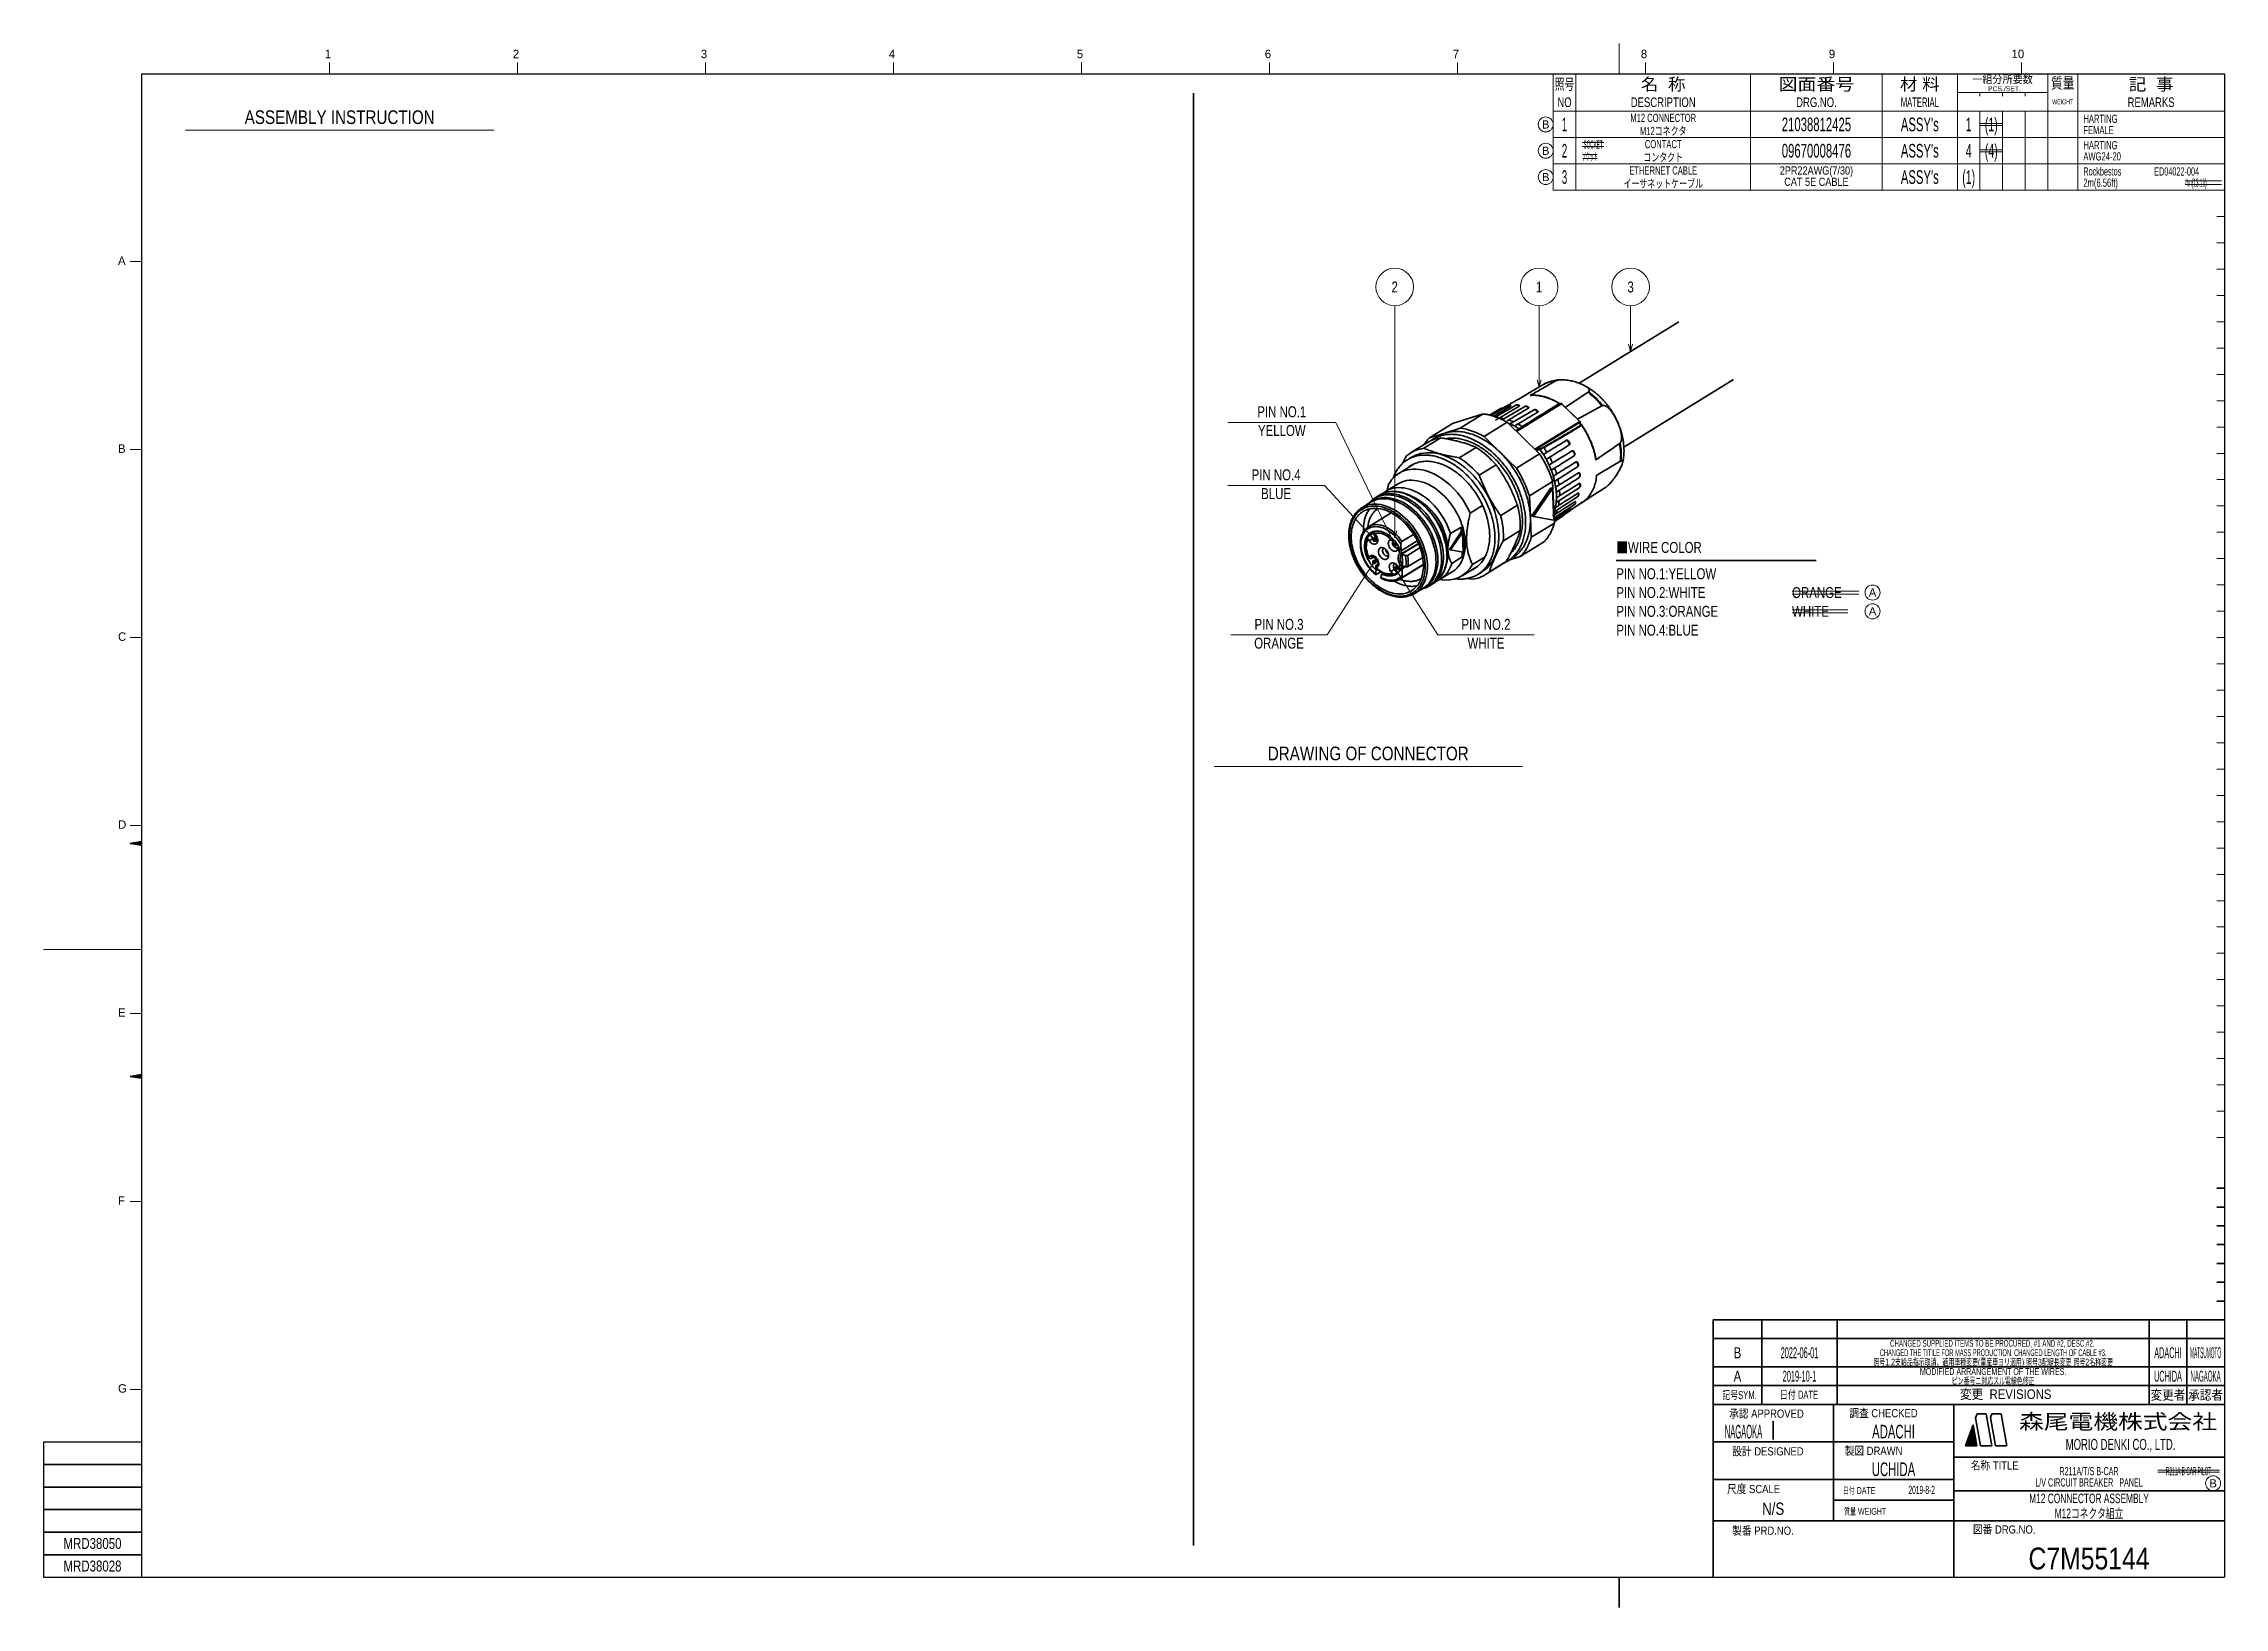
# Model space of a CAD drawing. Header units: millimetres. Extents: x 7 to 587, y 2 to 418.
import ezdxf
from ezdxf.enums import TextEntityAlignment as Align

# ---------------------------------------------------------------- set-up
doc = ezdxf.new("R2010")
doc.units = ezdxf.units.MM
for name, color, linetype in [('GR01_01', 7, 'Continuous'), ('GR01_05', 7, 'Continuous'), ('図面枠C7M', 7, 'Continuous'), ('表題、部品表', 7, 'Continuous'), ('表題、部品表_01', 7, 'Continuous'), ('表題、部品表_02', 7, 'Continuous'), ('表題、部品表_03', 7, 'Continuous'), ('表題、部品表_Layer1', 7, 'Continuous')]:
    doc.layers.add(name, color=color, linetype=linetype)
doc.styles.add('HG丸ｺﾞｼｯｸM-PRO', font='')
doc.styles.get('HG丸ｺﾞｼｯｸM-PRO').set_extended_font_data('HG丸ｺﾞｼｯｸM-PRO')

msp = doc.modelspace()

# ---------------------------------------------------------------- texts
at = {"layer": 'GR01_01', "color": 3, "linetype": 'Continuous', "lineweight": 35, "style": 'HG丸ｺﾞｼｯｸM-PRO'}
for s, width, p in [('ASSEMBLY INSTRUCTION', 0.831212, (85.74, 398.43)), ('DRAWING OF CONNECTOR', 0.831298, (359.3, 229.16))]:
    msp.add_text(s, height=3.6364, dxfattribs=dict(at, width=width)).set_placement(p, align=Align.MIDDLE_CENTER)
at = {"layer": 'GR01_01', "color": 3, "linetype": 'Continuous', "lineweight": 35, "style": 'HG丸ｺﾞｼｯｸM-PRO', "width": 0.784542}
for s, p in [('2', (366.34, 353.26)), ('1', (404.75, 353.26)), ('3', (429.08, 353.26))]:
    msp.add_text(s, height=2.91, rotation=0, dxfattribs=at).set_placement(p, align=Align.MIDDLE_CENTER)
at = {"layer": 'GR01_01', "color": 3, "linetype": 'Continuous', "lineweight": 35, "style": 'HG丸ｺﾞｼｯｸM-PRO'}
for s, width, p in [('PIN NO.1', 0.783175, (336.31, 317.74)), ('YELLOW', 0.782538, (336.31, 312.74)), ('PIN NO.4', 0.783175, (334.79, 300.97)), ('BLUE', 0.782293, (334.79, 295.97)), ('PIN NO.3', 0.783175, (335.57, 261.18)), ('PIN NO.2', 0.783175, (390.61, 261.18)), ('ORANGE', 0.783051, (335.57, 256.18)), ('WHITE', 0.783334, (390.61, 256.18))]:
    msp.add_text(s, height=2.909, dxfattribs=dict(at, width=width)).set_placement(p, align=Align.BOTTOM_CENTER)
at = {"layer": 'GR01_05', "color": 3, "linetype": 'Continuous', "lineweight": 35, "style": 'HG丸ｺﾞｼｯｸM-PRO'}
for s, height, width, p in [('(1)', 3.636, 0.576968, (525, 396.5)), ('(4)', 3.636, 0.576968, (525, 389.5)), ('R211A B-CAR PILOT', 2.1818, 0.342222, (577.5, 38.25))]:
    msp.add_text(s, height=height, dxfattribs=dict(at, width=width)).set_placement(p, align=Align.MIDDLE_CENTER)
for s, height, width, p in [('4m(13.1ft)', 2.182, 0.340758, (576.6, 381)), ('ORANGE', 2.909, 0.783051, (472.02, 271.97)), ('WHITE', 2.909, 0.783334, (472.02, 266.97))]:
    msp.add_text(s, height=height, dxfattribs=dict(at, width=width)).set_placement(p, align=Align.MIDDLE_LEFT)
at = {"layer": '図面枠C7M', "color": 3, "linetype": 'Continuous', "lineweight": 35, "style": 'HG丸ｺﾞｼｯｸM-PRO'}
for s, height, width, p in [('CHANGED THE TITILE FOR MASS PRODUCTION. CHANGED LENGTH OF CABLE #3.', 1.8182, 0.497872, (525.5, 69.75)), ('MATSUMOTO', 2.909, 0.26157, (582, 69.75)), ('照号1,2支給品指示取消、適用車種変更(量産車ヨリ適用) 照号3配線長変更 照号2名称変更', 1.8182, 0.618965, (525.5, 67.25)), ('ピン番号ニ対応スル電線色修正', 1.8182, 0.618958, (525.5, 62.25)), ('M12コネクタ組立', 2.545, 0.65201, (551, 27))]:
    msp.add_text(s, height=height, dxfattribs=dict(at, width=width)).set_placement(p, align=Align.MIDDLE_CENTER)
at = {"layer": '表題、部品表', "color": 3, "linetype": 'Continuous', "lineweight": 35, "style": 'HG丸ｺﾞｼｯｸM-PRO'}
for s, width, p in [('■WIRE COLOR', 0.782706, (425.28, 283.97)), ('PIN NO.1:YELLOW', 0.782951, (425.28, 276.97)), ('PIN NO.2:WHITE', 0.783336, (425.28, 271.97)), ('PIN NO.3:ORANGE', 0.783196, (425.28, 266.97)), ('PIN NO.4:BLUE', 0.782946, (425.28, 261.97))]:
    msp.add_text(s, height=2.9091, dxfattribs=dict(at, width=width)).set_placement(p, align=Align.MIDDLE_LEFT)
at = {"layer": '表題、部品表', "color": 3, "linetype": 'Continuous', "lineweight": 35, "style": 'HG丸ｺﾞｼｯｸM-PRO', "width": 0.783793}
for s, p in [('MRD38050', (20, 19)), ('MRD38028', (20, 13))]:
    msp.add_text(s, height=2.909, dxfattribs=at).set_placement(p, align=Align.MIDDLE_CENTER)
at = {"layer": '表題、部品表_03', "color": 3, "linetype": 'Continuous', "lineweight": 35, "style": 'HG丸ｺﾞｼｯｸM-PRO'}
for s, height, width, p in [('1', 3.64, 0.521199, (411.5, 396.5)), ('M12 CONNECTOR', 2.1818, 0.692156, (437.75, 398.25)), ('M12コネクタ', 2.182, 0.692204, (437.75, 394.75)), ('21038812425', 3.6364, 0.619953, (478.5, 396.5)), ("ASSY's", 3.636, 0.617769, (506, 396.5)), ('1', 3.64, 0.576062, (519, 396.5)), ('2', 3.64, 0.521199, (411.5, 389.5)), ('コンタクト', 2.182, 0.692256, (437.75, 387.75)), ('CONTACT', 2.182, 0.693308, (437.75, 391.25)), ('09670008476', 3.6364, 0.619953, (478.5, 389.5)), ("ASSY's", 3.636, 0.617769, (506, 389.5)), ('4', 3.64, 0.576062, (519, 389.5)), ('3', 3.64, 0.521199, (411.5, 382.5)), ('ETHERNET CABLE', 2.1818, 0.692568, (437.75, 384.25)), ("ASSY's", 3.636, 0.617769, (506, 382.5)), ('(1)', 3.636, 0.576968, (519, 382.5)), ('イーサネットケーブル', 2.182, 0.692256, (437.75, 380.75))]:
    msp.add_text(s, height=height, dxfattribs=dict(at, width=width)).set_placement(p, align=Align.MIDDLE_CENTER)
for s, height, width, p in [('HARTING', 2.182, 0.692725, (549.5, 398)), ('FEMALE', 2.182, 0.692246, (549.5, 395)), ('AWG24-20', 2.182, 0.691362, (549.5, 388)), ('HARTING', 2.182, 0.692725, (549.5, 391)), ('Rockbestos', 2.182, 0.553628, (549.5, 384)), ('ED04022-004', 2.1818, 0.554038, (568.34, 384)), ('2m(6.56ft)', 2.182, 0.690921, (549.5, 381))]:
    msp.add_text(s, height=height, dxfattribs=dict(at, width=width)).set_placement(p, align=Align.MIDDLE_LEFT)
for s, width, p in [('2PR22AWG(7/30)', 0.829443, (478.5, 382.5)), ('CAT 5E CABLE', 0.83099, (478.5, 379.5))]:
    msp.add_text(s, height=2.1818, dxfattribs=dict(at, width=width)).set_placement(p, align=Align.BOTTOM_CENTER)
at = {"layer": '表題、部品表_Layer1', "color": 3, "linetype": 'Continuous', "lineweight": 35, "style": 'HG丸ｺﾞｼｯｸM-PRO'}
for s, width, p in [('ソケット', 0.342056, (418.25, 387.96)), ('SOCKET', 0.34187, (419.11, 391.16))]:
    msp.add_text(s, height=2.182, dxfattribs=dict(at, width=width)).set_placement(p, align=Align.MIDDLE_CENTER)

# ---------------------------------------------------------------- blocks, each defined once
blk = doc.blocks.new('BLKF024')
at = {"layer": '図面枠C7M', "color": 3, "linetype": 'Continuous', "lineweight": 35}
for p, q in [((30.067393, 143.236108), (30.09438, 143.263095)), ((30.188706, 143.216), (30.264271, 143.291564)), ((30.310019, 143.195891), (30.434161, 143.320033)), ((30.431331, 143.175782), (30.604052, 143.348503)), ((30.552644, 143.155673), (30.773942, 143.376972)), ((30.673956, 143.135565), (30.943833, 143.405441)), ((30.795269, 143.115456), (31.113723, 143.43391)), ((30.916582, 143.095347), (31.283614, 143.462379)), ((31.037894, 143.075238), (31.453504, 143.490848)), ((31.159207, 143.05513), (31.623395, 143.519317)), ((31.280519, 143.035021), (31.793285, 143.547787)), ((31.401832, 143.014912), (31.963176, 143.576256)), ((31.523145, 142.994803), (32.133066, 143.604725)), ((31.644457, 142.974695), (32.302957, 143.633194)), ((31.76577, 142.954586), (32.472847, 143.661663)), ((31.887082, 142.934477), (32.642738, 143.690132)), ((32.008395, 142.914368), (32.812628, 143.718601)), ((32.129708, 142.894259), (32.982519, 143.747071)), ((32.25102, 142.874151), (33, 143.62313)), ((32.372333, 142.854042), (33, 143.481709)), ((32.493645, 142.833933), (33, 143.340288)), ((32.614958, 142.813824), (33, 143.198866)), ((32.736271, 142.793716), (33, 143.057445)), ((32.857583, 142.773607), (33, 142.916024)), ((32.978896, 142.753498), (33, 142.774602))]:
    blk.add_line(p, q, dxfattribs=at)
blk = doc.blocks.new('BLKF025')
at = {"layer": '図面枠C7M', "color": 3, "linetype": 'Continuous', "lineweight": 35}
for p, q in [((30.067393, 205.236108), (30.09438, 205.263095)), ((30.188706, 205.216), (30.264271, 205.291564)), ((30.310019, 205.195891), (30.434161, 205.320033)), ((30.431331, 205.175782), (30.604052, 205.348503)), ((30.552644, 205.155673), (30.773942, 205.376972)), ((30.673956, 205.135565), (30.943833, 205.405441)), ((30.795269, 205.115456), (31.113723, 205.43391)), ((30.916582, 205.095347), (31.283614, 205.462379)), ((31.037894, 205.075238), (31.453504, 205.490848)), ((31.159207, 205.05513), (31.623395, 205.519317)), ((31.280519, 205.035021), (31.793285, 205.547787)), ((31.401832, 205.014912), (31.963176, 205.576256)), ((31.523145, 204.994803), (32.133066, 205.604725)), ((31.644457, 204.974695), (32.302957, 205.633194)), ((31.76577, 204.954586), (32.472847, 205.661663)), ((31.887082, 204.934477), (32.642738, 205.690132)), ((32.008395, 204.914368), (32.812628, 205.718601)), ((32.129708, 204.894259), (32.982519, 205.747071)), ((32.25102, 204.874151), (33, 205.62313)), ((32.372333, 204.854042), (33, 205.481709)), ((32.493645, 204.833933), (33, 205.340288)), ((32.614958, 204.813824), (33, 205.198866)), ((32.736271, 204.793716), (33, 205.057445)), ((32.857583, 204.773607), (33, 204.916024)), ((32.978896, 204.753498), (33, 204.774602))]:
    blk.add_line(p, q, dxfattribs=at)
blk = doc.blocks.new('BLKF026')
at = {"layer": '図面枠C7M', "color": 4, "linetype": 'Continuous', "lineweight": 13}
for p, q in [((518.157871, 44.996757), (520.693675, 47.532561)), ((518.211969, 45.192276), (520.672477, 47.652784)), ((518.292898, 45.414626), (520.651278, 47.773006)), ((518.299292, 44.996757), (520.714874, 47.412338)), ((518.373827, 45.636976), (520.63008, 47.893229)), ((518.440714, 44.996757), (520.736072, 47.292115)), ((518.454756, 45.859327), (520.608881, 48.013452)), ((518.535684, 46.081677), (520.587682, 48.133675)), ((518.582135, 44.996757), (520.757271, 47.171892)), ((518.616613, 46.304027), (520.566484, 48.253898)), ((518.697542, 46.526377), (520.545285, 48.374121)), ((518.723556, 44.996757), (520.778469, 47.051669)), ((518.778471, 46.748727), (520.524087, 48.494343)), ((518.8594, 46.971078), (520.502888, 48.614566)), ((518.864978, 44.996757), (520.799668, 46.931447)), ((518.940329, 47.193428), (520.48169, 48.734789)), ((519.006399, 44.996757), (520.820866, 46.811224)), ((519.021258, 47.415778), (520.460491, 48.855012)), ((519.102186, 47.638128), (520.439293, 48.975235)), ((519.147821, 44.996757), (520.842065, 46.691001)), ((519.183115, 47.860479), (520.418094, 49.095457)), ((519.264044, 48.082829), (520.396896, 49.21568)), ((519.289242, 44.996757), (520.863263, 46.570778)), ((519.344973, 48.305179), (520.375697, 49.335903)), ((519.425902, 48.527529), (520.354499, 49.456126)), ((519.430663, 44.996757), (520.884462, 46.450555)), ((519.506831, 48.749879), (520.3333, 49.576349)), ((519.58776, 48.97223), (520.312102, 49.696572)), ((519.668689, 49.19458), (520.290903, 49.816794)), ((519.749617, 49.41693), (520.269705, 49.937017)), ((519.830546, 49.63928), (520.248506, 50.05724)), ((519.911475, 49.861631), (520.227307, 50.177463)), ((519.992404, 50.083981), (520.206109, 50.297686)), ((520.073333, 50.306331), (520.18491, 50.417909)), ((520.154262, 50.528681), (520.163712, 50.538131)), ((519.572085, 44.996757), (520.90566, 46.330332)), ((519.713506, 44.996757), (520.926859, 46.21011)), ((519.854927, 44.996757), (520.948057, 46.089887)), ((519.996349, 44.996757), (520.969256, 45.969664)), ((520.13777, 44.996757), (520.990455, 45.849441)), ((520.279191, 44.996757), (521.011653, 45.729218)), ((520.420613, 44.996757), (521.032852, 45.608995)), ((520.562034, 44.996757), (521.05405, 45.488773)), ((520.703455, 44.996757), (521.075249, 45.36855)), ((520.844877, 44.996757), (521.096447, 45.248327)), ((520.986298, 44.996757), (521.117646, 45.128104)), ((521.12772, 44.996757), (521.138844, 45.007881))]:
    blk.add_line(p, q, dxfattribs=at)
blk = doc.blocks.new('BLKF023')
at = {"layer": '図面枠C7M', "color": 4, "linetype": 'Continuous', "lineweight": 13}
for p, q in [((426, 410), (426, 418)), ((83, 413), (83, 410)), ((133, 413), (133, 410)), ((183, 413), (183, 410)), ((233, 413), (233, 410)), ((283, 413), (283, 410)), ((333, 413), (333, 410)), ((383, 413), (383, 410)), ((433, 413), (433, 410)), ((483, 413), (483, 410)), ((533, 413), (533, 410)), ((585, 393), (587, 393)), ((585, 386), (587, 386)), ((585, 379), (587, 379)), ((585, 372), (587, 372)), ((30, 360), (33, 360)), ((585, 365), (587, 365)), ((585, 358), (587, 358)), ((585, 351), (587, 351)), ((585, 344), (587, 344)), ((585, 337), (587, 337)), ((585, 330), (587, 330)), ((585, 323), (587, 323)), ((585, 316), (587, 316)), ((30, 310), (33, 310)), ((585, 309), (587, 309)), ((585, 302), (587, 302)), ((585, 295), (587, 295)), ((585, 288), (587, 288)), ((585, 281), (587, 281)), ((585, 274), (587, 274)), ((585, 267), (587, 267)), ((30, 260), (33, 260)), ((587, 260), (585, 260)), ((585, 253), (587, 253)), ((585, 246), (587, 246)), ((585, 239), (587, 239)), ((585, 232), (587, 232)), ((585, 225), (587, 225)), ((585, 218), (587, 218)), ((30, 210), (33, 210)), ((585, 211), (587, 211)), ((585, 204), (587, 204)), ((585, 197), (587, 197)), ((585, 190), (587, 190)), ((585, 183), (587, 183)), ((7, 177), (33, 177)), ((585, 176), (587, 176)), ((585, 169), (587, 169)), ((30, 160), (33, 160)), ((585, 162), (587, 162)), ((585, 155), (587, 155)), ((585, 148), (587, 148)), ((585, 141), (587, 141)), ((585, 134), (587, 134)), ((585, 127), (587, 127)), ((30, 110), (33, 110)), ((30, 60), (33, 60))]:
    blk.add_line(p, q, dxfattribs=at)
at = {"layer": '図面枠C7M', "color": 2, "linetype": 'Continuous', "lineweight": 25}
for p, q in [((33, 410), (587, 410)), ((33, 410), (33, 10)), ((587, 410), (587, 10)), ((7, 46), (7, 10)), ((7, 46), (33, 46)), ((7, 10), (587, 10))]:
    blk.add_line(p, q, dxfattribs=at)
at = {"layer": '図面枠C7M', "color": 3, "linetype": 'Continuous', "lineweight": 35}
for p, q in [((33, 205.75), (30, 205.25)), ((30, 205.25), (33, 204.75)), ((33, 143.75), (30, 143.25)), ((30, 143.25), (33, 142.75)), ((587, 113.5), (585, 113.5)), ((587, 108.5), (585, 108.5)), ((587, 103.5), (585, 103.5)), ((587, 98.5), (585, 98.5)), ((587, 93.5), (585, 93.5)), ((587, 88.5), (585, 88.5)), ((587, 83.5), (585, 83.5)), ((451, 78.5), (587, 78.5)), ((451, 78.5), (451, 10)), ((464, 56), (464, 78.5)), ((484, 56), (484, 78.5)), ((567, 56), (567, 78.5)), ((577, 56), (577, 78.5)), ((451, 73.5), (587, 73.5)), ((451, 66), (587, 66)), ((451, 61), (587, 61)), ((451, 56), (587, 56)), ((483, 56), (483, 25)), ((515, 56), (515, 10)), ((520.84, 52.4), (521.23, 53.5)), ((522.14, 45), (520.84, 52.4)), ((521.23, 53.5), (523.64, 53.5)), ((525.14, 45), (523.64, 53.5)), ((525.18, 53.5), (524.82, 52.51)), ((526.14, 45), (524.82, 52.51)), ((525.18, 53.5), (527.64, 53.5)), ((529.14, 45), (527.64, 53.5)), ((467.01, 51.56), (467.01, 46.69)), ((518.14, 45), (520.16, 50.55)), ((521.14, 45), (520.16, 50.55)), ((451, 46), (515, 46)), ((515, 42), (587, 42)), ((518.14, 45), (521.14, 45)), ((522.14, 45), (525.14, 45)), ((526.14, 45), (529.14, 45)), ((7, 40), (33, 40)), ((451, 36), (515, 36)), ((7, 34), (33, 34)), ((483, 30.5), (515, 30.5)), ((515, 33), (587, 33)), ((7, 28), (33, 28)), ((451, 25), (587, 25)), ((7, 22), (33, 22)), ((7, 16), (33, 16)), ((426, 2), (426, 10))]:
    blk.add_line(p, q, dxfattribs=at)
for name in ['BLKF025', 'BLKF024']:
    blk.add_blockref(name, (0, 0), dxfattribs=at)
at = {"layer": '図面枠C7M', "color": 4, "linetype": 'Continuous', "lineweight": 13}
blk.add_blockref('BLKF026', (0, 0), dxfattribs=at)
at = {"layer": '図面枠C7M', "color": 4, "linetype": 'Continuous', "lineweight": 13, "style": 'HG丸ｺﾞｼｯｸM-PRO'}
for s, height, width, p in [('1', 2.25, 1.003994, (81.79, 413.45)), ('2', 2.25, 1.003994, (131.79, 413.45)), ('3', 2.25, 1.003994, (181.79, 413.45)), ('4', 2.25, 1.003994, (231.79, 413.45)), ('5', 2.25, 1.003994, (281.79, 413.45)), ('6', 2.25, 1.003994, (331.79, 413.45)), ('7', 2.25, 1.003994, (381.79, 413.45)), ('8', 2.25, 1.003994, (431.8, 413.45)), ('9', 2.25, 1.003994, (481.8, 413.45)), ('10', 2.255, 1.003994, (530.4, 413.45)), ('A', 2.25, 1.002405, (26.79, 358.45)), ('B', 2.25, 1.004704, (26.79, 308.45)), ('D', 2.25, 1.002334, (26.79, 208.45)), ('E', 2.25, 1.001589, (26.79, 158.45)), ('F', 2.25, 0.998986, (26.79, 108.45)), ('G', 2.25, 1.003714, (26.79, 58.45))]:
    blk.add_text(s, height=height, dxfattribs=dict(at, width=width)).set_placement(p, align=Align.BOTTOM_LEFT)
at = {"layer": '図面枠C7M', "color": 3, "linetype": 'Continuous', "lineweight": 35, "style": 'HG丸ｺﾞｼｯｸM-PRO', "width": 1.001214}
blk.add_text('C', height=2.25, dxfattribs=at).set_placement((26.79, 258.45), align=Align.BOTTOM_LEFT)
at = {"layer": '図面枠C7M', "color": 4, "linetype": 'Continuous', "lineweight": 13, "style": 'HG丸ｺﾞｼｯｸM-PRO'}
for s, height, width, p in [('記号SYM.', 2.182, 0.69227, (458.03, 58.49)), ('日付 DATE', 2.182, 0.692507, (473.87, 58.58)), ('変更  REVISIONS', 2.5455, 0.887352, (528.85, 58.72)), ('変更者', 2.545, 0.887717, (572, 58.5)), ('承認者', 2.545, 0.887717, (582, 58.5)), ('承認 APPROVED', 2.1818, 0.863151, (465.21, 53.54)), ('調査 CHECKED', 2.182, 0.863174, (496.34, 53.67)), ('設計 DESIGNED', 2.1818, 0.862613, (465.61, 43.51)), ('製図 DRAWN', 2.182, 0.863099, (493.7, 43.65)), ('名称 TITLE', 2.182, 0.862489, (525.93, 39.77)), ('尺度 SCALE', 2.182, 0.862581, (461.78, 33.49)), ('日付 DATE', 1.818, 0.618255, (489.88, 33.09)), ('製番 PRD.NO.', 2.182, 0.863299, (464.29, 22.41)), ('質量 WEIGHT', 1.818, 0.618812, (491.46, 27.55)), ('図番 DRG.NO.', 2.182, 0.863083, (528.44, 22.73))]:
    blk.add_text(s, height=height, dxfattribs=dict(at, width=width)).set_placement(p, align=Align.MIDDLE_CENTER)
at = {"layer": '図面枠C7M', "color": 2, "linetype": 'Continuous', "lineweight": 25, "style": 'HG丸ｺﾞｼｯｸM-PRO', "width": 1.206081}
blk.add_text('森尾電機株式会社', height=4, dxfattribs=at).set_placement((558.72, 51.43), align=Align.MIDDLE_CENTER)
at = {"layer": '図面枠C7M', "color": 3, "linetype": 'Continuous', "lineweight": 35, "style": 'HG丸ｺﾞｼｯｸM-PRO', "width": 0.652197}
blk.add_text('MORIO DENKI CO., LTD.', height=2.9091, dxfattribs=at).set_placement((559.38, 45.36), align=Align.MIDDLE_CENTER)
blk = doc.blocks.new('BLKF027')
at = {"layer": '図面枠C7M', "color": 3, "linetype": 'Continuous', "lineweight": 35, "style": 'HG丸ｺﾞｼｯｸM-PRO'}
for s, height, width, p in [('B', 2.91, 0.78204, (457.5, 69.75)), ('2022-06-01', 2.909, 0.488281, (474, 69.75)), ('CHANGED SUPPLIED ITEMS TO BE PROCURED, #1 AND #2, DESC,#2. ', 1.8182, 0.537456, (525.5, 72.25)), ('ADACHI', 2.909, 0.415454, (572, 69.75)), ('A', 2.91, 0.782973, (457.5, 63.5)), ('2019-10-1', 2.909, 0.488281, (474, 63.5)), ('MODIFIED ARRANGEMENT OF THE WIRES.', 1.8182, 0.618724, (525.5, 64.75)), ('UCHIDA', 2.909, 0.415827, (572, 63.5)), ('NAGAOKA', 2.909, 0.334453, (582, 63.5)), ('NAGAOKA', 3.636, 0.414524, (459.11, 48.75)), ('ADACHI', 3.636, 0.619335, (499, 48.75)), ('UCHIDA', 3.636, 0.61989, (499, 38.75)), ('L/V CIRCUIT BREAKER\u3000PANEL', 2.1818, 0.522183, (551, 35.25)), ('R211A/T/S B-CAR', 2.1818, 0.521766, (551, 38.25)), ('N/S', 3.273, 0.805664, (467, 28.25)), ('2019-8-2', 2.182, 0.482308, (506.5, 33.25)), ('M12 CONNECTOR ASSEMBLY', 2.5455, 0.652031, (551, 31)), ('C7M55144', 5.818, 0.846013, (551, 15))]:
    blk.add_text(s, height=height, dxfattribs=dict(at, width=width)).set_placement(p, align=Align.MIDDLE_CENTER)
blk = doc.blocks.new('BLKF029')
at = {"layer": '表題、部品表_01', "color": 4, "linetype": 'Continuous', "lineweight": 13}
for p, q in [((408.5, 410), (408.5, 400)), ((408.5, 410), (587, 410)), ((414.5, 410), (414.5, 400)), ((461, 410), (461, 400)), ((496, 410), (496, 400)), ((516, 410), (516, 400)), ((540, 410), (540, 400)), ((548, 410), (548, 400)), ((587, 410), (587, 400)), ((516, 405), (540, 405)), ((522, 404), (522, 405)), ((528, 405), (528, 404)), ((534, 405), (534, 404)), ((408.5, 400), (587, 400))]:
    blk.add_line(p, q, dxfattribs=at)
at = {"layer": '表題、部品表_01', "color": 3, "linetype": 'Continuous', "lineweight": 35, "style": 'HG丸ｺﾞｼｯｸM-PRO'}
for s, height, width, p in [('照号', 2.909, 0.651535, (411.5, 407.2)), ('名  称', 3.273, 1.042426, (437.75, 407.2)), ('図面番号', 3.273, 1.127518, (478.5, 407.2)), ('材 料', 3.273, 1.042439, (506, 407.2)), ('一組分所要数', 2.036, 0.966638, (528, 408.5)), ('PCS./SET.', 1.309, 0.862935, (528.5, 406)), ('質量', 2.909, 0.781842, (544, 407.5)), ('記  事', 3.273, 1.042426, (567.5, 407.2)), ('NO', 2.545, 0.740841, (411.5, 402.4)), ('DESCRIPTION', 2.5455, 0.741365, (437.75, 402.4)), ('DRG.NO.', 2.545, 0.741189, (478.5, 402.4)), ('MATERIAL', 2.545, 0.594756, (506, 402.4)), ('WEIGHT', 1.309, 0.635507, (544, 402.5)), ('REMARKS', 2.545, 0.742803, (567.5, 402.4))]:
    blk.add_text(s, height=height, dxfattribs=dict(at, width=width)).set_placement(p, align=Align.MIDDLE_CENTER)
blk = doc.blocks.new('BLKF028')
at = {"layer": '表題、部品表_01', "color": 3, "linetype": 'Continuous', "lineweight": 13}
blk.add_blockref('BLKF029', (0, 0), dxfattribs=at)
blk = doc.blocks.new('BLKF030')
at = {"layer": '表題、部品表_02', "color": 4, "linetype": 'Continuous', "lineweight": 13}
for p, q in [((408.5, 400), (408.5, 393)), ((408.5, 400), (587, 400)), ((414.5, 400), (414.5, 393)), ((461, 400), (461, 393)), ((496, 400), (496, 393)), ((516, 400), (516, 393)), ((522, 400), (522, 393)), ((528, 400), (528, 393)), ((534, 393), (534, 400)), ((540, 400), (540, 393)), ((548, 400), (548, 393)), ((587, 400), (587, 393)), ((408.5, 393), (587, 393))]:
    blk.add_line(p, q, dxfattribs=at)
blk = doc.blocks.new('BLKF032')
at = {"layer": '表題、部品表_02', "color": 4, "linetype": 'Continuous', "lineweight": 13}
for p, q in [((408.5, 393), (408.5, 386)), ((408.5, 393), (587, 393)), ((414.5, 393), (414.5, 386)), ((461, 393), (461, 386)), ((496, 393), (496, 386)), ((516, 393), (516, 386)), ((522, 393), (522, 386)), ((528, 393), (528, 386)), ((534, 386), (534, 393)), ((540, 393), (540, 386)), ((548, 393), (548, 386)), ((587, 393), (587, 386)), ((408.5, 386), (587, 386))]:
    blk.add_line(p, q, dxfattribs=at)
blk = doc.blocks.new('BLKF034')
at = {"layer": '表題、部品表_02', "color": 4, "linetype": 'Continuous', "lineweight": 13}
for p, q in [((408.5, 386), (408.5, 379)), ((408.5, 386), (587, 386)), ((414.5, 386), (414.5, 379)), ((461, 386), (461, 379)), ((496, 386), (496, 379)), ((516, 386), (516, 379)), ((522, 386), (522, 379)), ((528, 386), (528, 379)), ((534, 379), (534, 386)), ((540, 386), (540, 379)), ((548, 386), (548, 379)), ((587, 386), (587, 379)), ((408.5, 379), (587, 379))]:
    blk.add_line(p, q, dxfattribs=at)
blk = doc.blocks.new('BLKF036')
at = {"layer": 'GR01_01', "color": 3, "linetype": 'Continuous', "lineweight": 35}
for p, q in [((362.33, 297.87), (362.72, 298.1)), ((362.72, 298.1), (363.32, 298.37)), ((363.32, 298.37), (363.96, 298.58)), ((363.96, 298.58), (364.62, 298.73)), ((364.62, 298.73), (365.31, 298.82)), ((365.31, 298.82), (366.02, 298.84)), ((366.02, 298.84), (366.75, 298.8)), ((366.75, 298.8), (367.49, 298.69)), ((367.49, 298.69), (368.25, 298.52)), ((368.25, 298.52), (369.01, 298.28)), ((369.01, 298.28), (369.77, 297.98)), ((369.77, 297.98), (370.53, 297.63)), ((370.53, 297.63), (371.29, 297.21)), ((371.29, 297.21), (372.04, 296.74)), ((372.04, 296.74), (372.77, 296.22)), ((372.77, 296.22), (373.49, 295.64)), ((373.49, 295.64), (374.19, 295.01)), ((374.19, 295.01), (374.86, 294.34)), ((374.86, 294.34), (375.51, 293.63)), ((375.51, 293.63), (376.12, 292.88)), ((376.12, 292.88), (376.71, 292.1)), ((376.71, 292.1), (377.25, 291.28)), ((377.25, 291.28), (377.76, 290.44)), ((377.76, 290.44), (378.23, 289.58)), ((378.23, 289.58), (378.65, 288.7)), ((378.65, 288.7), (379.02, 287.81)), ((379.02, 287.81), (379.35, 286.91)), ((379.35, 286.91), (379.62, 286)), ((379.62, 286), (379.85, 285.1)), ((379.85, 285.1), (380.02, 284.2)), ((380.02, 284.2), (380.14, 283.31)), ((379.71, 278.44), (379.46, 277.74)), ((379.92, 279.18), (379.71, 278.44)), ((380.07, 279.95), (379.92, 279.18)), ((380.17, 280.75), (380.07, 279.95)), ((380.14, 283.31), (380.2, 282.44)), ((380.21, 281.58), (380.17, 280.75)), ((380.2, 282.44), (380.21, 281.58)), ((376.92, 274.57), (376.74, 274.45)), ((377.45, 274.96), (376.92, 274.57)), ((377.94, 275.41), (377.45, 274.96)), ((378.39, 275.92), (377.94, 275.41)), ((378.79, 276.48), (378.39, 275.92)), ((379.15, 277.09), (378.79, 276.48)), ((379.46, 277.74), (379.15, 277.09))]:
    blk.add_line(p, q, dxfattribs=at)
blk = doc.blocks.new('BLKF037')
at = {"layer": 'GR01_01', "color": 3, "linetype": 'Continuous', "lineweight": 35}
for p, q in [((365.73, 285.48), (365.71, 285.22)), ((365.71, 285.22), (365.75, 284.95)), ((365.81, 285.69), (365.73, 285.48)), ((365.75, 284.95), (365.85, 284.68)), ((365.94, 285.85), (365.81, 285.69)), ((365.85, 284.68), (366, 284.42)), ((366, 284.42), (366.19, 284.19)), ((366.19, 284.19), (366.41, 284.01)), ((366.41, 284.01), (366.65, 283.9)), ((366.65, 283.9), (366.88, 283.85)), ((366.88, 283.85), (367.09, 283.88)), ((367.09, 283.88), (367.27, 283.98))]:
    blk.add_line(p, q, dxfattribs=at)
blk = doc.blocks.new('BLKF038')
at = {"layer": 'GR01_01', "color": 3, "linetype": 'Continuous', "lineweight": 35}
for p, q in [((363.27, 298.37), (363.55, 298.6)), ((363.55, 298.6), (364.1, 298.96)), ((364.1, 298.96), (364.68, 299.27)), ((364.68, 299.27), (365.3, 299.52)), ((365.3, 299.52), (365.95, 299.7)), ((365.95, 299.7), (366.62, 299.82)), ((366.62, 299.82), (367.32, 299.88)), ((367.32, 299.88), (368.03, 299.87)), ((368.03, 299.87), (368.77, 299.8)), ((368.77, 299.8), (369.51, 299.67)), ((369.51, 299.67), (370.27, 299.47)), ((370.27, 299.47), (371.02, 299.21)), ((371.02, 299.21), (371.78, 298.89)), ((371.78, 298.89), (372.54, 298.51)), ((372.54, 298.51), (373.29, 298.07)), ((373.29, 298.07), (374.03, 297.58)), ((374.03, 297.58), (374.76, 297.04)), ((374.76, 297.04), (375.46, 296.44)), ((375.46, 296.44), (376.15, 295.8)), ((376.15, 295.8), (376.81, 295.12)), ((376.81, 295.12), (377.45, 294.4)), ((377.45, 294.4), (378.05, 293.63)), ((378.05, 293.63), (378.62, 292.84)), ((378.62, 292.84), (379.15, 292.02)), ((379.15, 292.02), (379.64, 291.17)), ((379.64, 291.17), (380.08, 290.31)), ((380.08, 290.31), (380.49, 289.43)), ((380.49, 289.43), (380.84, 288.53)), ((380.84, 288.53), (381.15, 287.64))]:
    blk.add_line(p, q, dxfattribs=at)
blk = doc.blocks.new('BLKF039')
at = {"layer": 'GR01_01', "color": 3, "linetype": 'Continuous', "lineweight": 35}
for p, q in [((368.82, 301.59), (369.48, 301.74)), ((369.48, 301.74), (370.17, 301.83)), ((370.17, 301.83), (370.88, 301.86)), ((370.88, 301.86), (371.6, 301.82)), ((371.6, 301.82), (372.35, 301.72)), ((372.35, 301.72), (373.1, 301.55)), ((367.23, 300.89), (367.58, 301.09)), ((367.58, 301.09), (368.18, 301.37)), ((368.18, 301.37), (368.82, 301.59)), ((373.1, 301.55), (373.86, 301.32)), ((373.86, 301.32), (374.62, 301.03)), ((374.62, 301.03), (375.38, 300.68)), ((375.38, 300.68), (376.14, 300.27)), ((376.14, 300.27), (376.89, 299.8)), ((376.89, 299.8), (377.62, 299.28)), ((377.62, 299.28), (378.34, 298.71)), ((378.34, 298.71), (379.04, 298.09)), ((379.04, 298.09), (379.72, 297.42)), ((379.72, 297.42), (380.37, 296.71)), ((380.37, 296.71), (380.99, 295.96)), ((380.99, 295.96), (381.57, 295.18)), ((381.57, 295.18), (382.12, 294.37)), ((382.12, 294.37), (382.63, 293.53)), ((382.63, 293.53), (383.1, 292.67)), ((383.1, 292.67), (383.53, 291.79)), ((383.53, 291.79), (383.9, 290.9)), ((383.9, 290.9), (384.23, 290)), ((384.23, 290), (384.51, 289.1)), ((384.51, 289.1), (384.74, 288.19)), ((384.74, 288.19), (384.92, 287.29)), ((384.92, 287.29), (385.04, 286.4)), ((385.04, 286.4), (385.11, 285.53)), ((385.12, 284.67), (385.08, 283.84)), ((385.11, 285.53), (385.12, 284.67)), ((382.89, 278.47), (382.4, 278.02)), ((383.33, 278.98), (382.89, 278.47)), ((383.73, 279.55), (383.33, 278.98)), ((384.08, 280.16), (383.73, 279.55)), ((384.39, 280.82), (384.08, 280.16)), ((384.64, 281.52), (384.39, 280.82)), ((384.84, 282.26), (384.64, 281.52)), ((384.99, 283.03), (384.84, 282.26)), ((385.08, 283.84), (384.99, 283.03)), ((381.87, 277.62), (381.65, 277.47)), ((382.4, 278.02), (381.87, 277.62))]:
    blk.add_line(p, q, dxfattribs=at)
blk = doc.blocks.new('BLKF040')
at = {"layer": 'GR01_01', "color": 3, "linetype": 'Continuous', "lineweight": 35}
for p, q in [((366, 279.24), (365.98, 278.99)), ((365.98, 278.99), (366.02, 278.72)), ((366.08, 279.46), (366, 279.24)), ((366.02, 278.72), (366.12, 278.44)), ((366.21, 279.62), (366.08, 279.46)), ((366.12, 278.44), (366.27, 278.19)), ((366.38, 279.71), (366.21, 279.62))]:
    blk.add_line(p, q, dxfattribs=at)
blk = doc.blocks.new('BLKF041')
at = {"layer": 'GR01_01', "color": 3, "linetype": 'Continuous', "lineweight": 35}
for p, q in [((363.16, 283.44), (363.11, 283.22)), ((363.11, 283.22), (363.11, 282.97)), ((363.11, 282.97), (363.17, 282.7)), ((363.26, 283.62), (363.16, 283.44)), ((363.17, 282.7), (363.28, 282.44)), ((363.41, 283.75), (363.26, 283.62)), ((363.28, 282.44), (363.44, 282.2)), ((363.5, 283.78), (363.41, 283.75)), ((363.44, 282.2), (363.63, 281.99)), ((363.63, 281.99), (363.84, 281.83)), ((363.84, 281.83), (364.07, 281.73)), ((364.07, 281.73), (364.28, 281.69)), ((364.28, 281.69), (364.49, 281.72)), ((364.49, 281.72), (364.66, 281.82))]:
    blk.add_line(p, q, dxfattribs=at)
blk = doc.blocks.new('BLKF042')
at = {"layer": 'GR01_01', "color": 3, "linetype": 'Continuous', "lineweight": 35}
for p, q in [((360.51, 286.33), (360.71, 286.11)), ((360.71, 286.11), (360.93, 285.93)), ((360.93, 285.93), (361.16, 285.81)), ((361.16, 285.81), (361.39, 285.77)), ((361.39, 285.77), (361.6, 285.79)), ((361.6, 285.79), (361.78, 285.89)), ((361.78, 285.89), (361.83, 285.94))]:
    blk.add_line(p, q, dxfattribs=at)
blk = doc.blocks.new('BLKF043')
at = {"layer": 'GR01_01', "color": 3, "linetype": 'Continuous', "lineweight": 35}
for p, q in [((365.09, 301.33), (365.52, 301.94)), ((365.52, 301.94), (366, 302.49)), ((366, 302.49), (366.53, 302.99)), ((366.53, 302.99), (367.1, 303.44)), ((367.1, 303.44), (367.71, 303.82)), ((367.71, 303.82), (368.35, 304.14)), ((368.35, 304.14), (369.02, 304.4)), ((369.02, 304.4), (369.73, 304.6)), ((369.73, 304.6), (370.46, 304.73)), ((370.46, 304.73), (371.22, 304.8)), ((371.22, 304.8), (372, 304.8)), ((372, 304.8), (372.8, 304.74)), ((372.8, 304.74), (373.6, 304.61)), ((373.6, 304.61), (374.42, 304.41)), ((374.42, 304.41), (375.25, 304.16)), ((375.25, 304.16), (376.08, 303.84)), ((376.08, 303.84), (376.9, 303.46)), ((376.9, 303.46), (377.72, 303.02)), ((377.72, 303.02), (378.54, 302.52)), ((378.54, 302.52), (379.34, 301.97)), ((379.34, 301.97), (380.13, 301.36)), ((364.7, 300.67), (365.09, 301.33)), ((380.13, 301.36), (380.89, 300.7)), ((380.89, 300.7), (381.64, 300)), ((381.64, 300), (382.36, 299.25)), ((382.36, 299.25), (383.05, 298.47)), ((383.05, 298.47), (383.71, 297.64)), ((383.71, 297.64), (384.33, 296.78)), ((384.33, 296.78), (384.92, 295.9)), ((384.92, 295.9), (385.47, 294.98)), ((385.47, 294.98), (385.97, 294.04)), ((385.97, 294.04), (386.43, 293.09))]:
    blk.add_line(p, q, dxfattribs=at)
blk = doc.blocks.new('BLKF044')
at = {"layer": 'GR01_01', "color": 3, "linetype": 'Continuous', "lineweight": 35}
for p, q in [((370.72, 307.91), (371.05, 308.11)), ((371.05, 308.11), (371.73, 308.44)), ((371.73, 308.44), (372.45, 308.72)), ((372.45, 308.72), (373.19, 308.93)), ((373.19, 308.93), (373.96, 309.07)), ((373.96, 309.07), (374.76, 309.15)), ((374.76, 309.15), (375.57, 309.17)), ((375.57, 309.17), (376.41, 309.12)), ((376.41, 309.12), (377.26, 309.01)), ((377.26, 309.01), (378.12, 308.83)), ((378.12, 308.83), (378.99, 308.59)), ((378.99, 308.59), (379.86, 308.28)), ((379.86, 308.28), (380.73, 307.92)), ((380.73, 307.92), (381.61, 307.49)), ((381.61, 307.49), (382.47, 307.01)), ((382.47, 307.01), (383.33, 306.47)), ((383.33, 306.47), (384.17, 305.87)), ((384.17, 305.87), (385, 305.22)), ((385, 305.22), (385.81, 304.52)), ((385.81, 304.52), (386.59, 303.78)), ((386.59, 303.78), (387.35, 302.99)), ((387.35, 302.99), (388.08, 302.16)), ((388.08, 302.16), (388.78, 301.3)), ((388.78, 301.3), (389.45, 300.4)), ((389.45, 300.4), (390.08, 299.47)), ((390.08, 299.47), (390.67, 298.51)), ((390.67, 298.51), (391.21, 297.53)), ((391.21, 297.53), (391.72, 296.53)), ((391.72, 296.53), (392.17, 295.51)), ((392.17, 295.51), (392.59, 294.49)), ((392.59, 294.49), (392.95, 293.45)), ((392.95, 293.45), (393.26, 292.42)), ((393.26, 292.42), (393.52, 291.38)), ((393.52, 291.38), (393.72, 290.35)), ((393.72, 290.35), (393.87, 289.33)), ((393.81, 284.5), (393.64, 283.61)), ((393.93, 285.41), (393.81, 284.5)), ((393.87, 289.33), (393.97, 288.32)), ((394, 286.36), (393.93, 285.41)), ((393.97, 288.32), (394.01, 287.33)), ((394.01, 287.33), (394, 286.36)), ((390.98, 278.6), (390.41, 278.09)), ((391.5, 279.17), (390.98, 278.6)), ((391.98, 279.79), (391.5, 279.17)), ((392.41, 280.47), (391.98, 279.79)), ((392.79, 281.19), (392.41, 280.47)), ((393.13, 281.96), (392.79, 281.19)), ((393.41, 282.77), (393.13, 281.96)), ((393.64, 283.61), (393.41, 282.77)), ((389.81, 277.63), (389.49, 277.43)), ((390.41, 278.09), (389.81, 277.63))]:
    blk.add_line(p, q, dxfattribs=at)
blk = doc.blocks.new('BLKF045')
at = {"layer": 'GR01_01', "color": 3, "linetype": 'Continuous', "lineweight": 35}
for p, q in [((371.62, 288.93), (372.15, 288.12)), ((372.15, 288.12), (372.65, 287.3)), ((372.65, 287.3), (373.11, 286.44)), ((373.11, 286.44), (373.52, 285.58)), ((373.52, 285.58), (373.89, 284.7)), ((373.89, 284.7), (374.21, 283.81)), ((374.21, 283.81), (374.48, 282.92)), ((374.48, 282.92), (374.69, 282.03)), ((374.69, 282.03), (374.86, 281.14)), ((374.86, 281.14), (374.97, 280.27)), ((374.97, 280.27), (375.03, 279.41)), ((375.03, 278.57), (374.98, 277.75)), ((375.03, 279.41), (375.03, 278.57)), ((373.16, 273.04), (372.71, 272.56)), ((373.57, 273.58), (373.16, 273.04)), ((373.93, 274.17), (373.57, 273.58)), ((374.24, 274.81), (373.93, 274.17)), ((374.5, 275.49), (374.24, 274.81)), ((374.72, 276.21), (374.5, 275.49)), ((374.87, 276.96), (374.72, 276.21)), ((374.98, 277.75), (374.87, 276.96)), ((371.68, 271.75), (371.65, 271.73)), ((372.21, 272.12), (371.68, 271.75)), ((372.71, 272.56), (372.21, 272.12))]:
    blk.add_line(p, q, dxfattribs=at)
blk = doc.blocks.new('BLKF046')
at = {"layer": 'GR01_01', "color": 3, "linetype": 'Continuous', "lineweight": 35}
for p, q in [((357.6, 294.55), (357.85, 294.7)), ((357.85, 294.7), (358.44, 294.98)), ((358.44, 294.98), (359.06, 295.21)), ((359.06, 295.21), (359.71, 295.37)), ((359.71, 295.37), (360.38, 295.46)), ((360.38, 295.46), (361.08, 295.5)), ((361.08, 295.5), (361.8, 295.46)), ((361.8, 295.46), (362.53, 295.37)), ((362.53, 295.37), (363.27, 295.21)), ((363.27, 295.21), (364.02, 294.98)), ((364.02, 294.98), (364.77, 294.7)), ((364.77, 294.7), (365.52, 294.35)), ((365.52, 294.35), (366.27, 293.95)), ((366.27, 293.95), (367, 293.49)), ((367, 293.49), (367.73, 292.98)), ((367.73, 292.98), (368.44, 292.41)), ((368.44, 292.41), (369.13, 291.8)), ((369.13, 291.8), (369.79, 291.14)), ((369.79, 291.14), (370.43, 290.44)), ((370.43, 290.44), (371.04, 289.7)), ((371.04, 289.7), (371.62, 288.93))]:
    blk.add_line(p, q, dxfattribs=at)
blk = doc.blocks.new('BLKF047')
at = {"layer": 'GR01_01', "color": 3, "linetype": 'Continuous', "lineweight": 35}
for p, q in [((360.15, 296.11), (359.9, 295.97)), ((360.74, 296.4), (360.15, 296.11)), ((361.36, 296.62), (360.74, 296.4)), ((362.01, 296.78), (361.36, 296.62)), ((362.68, 296.88), (362.01, 296.78)), ((363.38, 296.91), (362.68, 296.88)), ((364.09, 296.88), (363.38, 296.91)), ((364.83, 296.78), (364.09, 296.88)), ((365.57, 296.62), (364.83, 296.78)), ((366.32, 296.4), (365.57, 296.62)), ((367.07, 296.11), (366.32, 296.4)), ((367.82, 295.77), (367.07, 296.11)), ((368.56, 295.36), (367.82, 295.77)), ((369.3, 294.9), (368.56, 295.36)), ((370.03, 294.39), (369.3, 294.9)), ((370.74, 293.82), (370.03, 294.39)), ((371.43, 293.21), (370.74, 293.82)), ((372.09, 292.55), (371.43, 293.21)), ((372.73, 291.85), (372.09, 292.55)), ((373.34, 291.11), (372.73, 291.85)), ((373.91, 290.34), (373.34, 291.11))]:
    blk.add_line(p, q, dxfattribs=at)
blk = doc.blocks.new('BLKF048')
at = {"layer": 'GR01_01', "color": 3, "linetype": 'Continuous', "lineweight": 35}
for p, q in [((374.45, 289.54), (373.91, 290.34)), ((374.95, 288.71), (374.45, 289.54)), ((375.41, 287.86), (374.95, 288.71)), ((375.82, 286.99), (375.41, 287.86)), ((376.19, 286.11), (375.82, 286.99)), ((376.51, 285.22), (376.19, 286.11)), ((376.78, 284.33), (376.51, 285.22)), ((376.99, 283.44), (376.78, 284.33)), ((377.16, 282.55), (376.99, 283.44)), ((377.27, 281.68), (377.16, 282.55)), ((377.17, 278.38), (377.28, 279.16)), ((377.32, 280.82), (377.27, 281.68)), ((377.28, 279.16), (377.33, 279.98)), ((377.33, 279.98), (377.32, 280.82)), ((373.94, 273.14), (373.97, 273.16)), ((373.97, 273.16), (374.51, 273.54)), ((374.51, 273.54), (375, 273.97)), ((375, 273.97), (375.46, 274.46)), ((375.46, 274.46), (375.86, 275)), ((375.86, 275), (376.23, 275.58)), ((376.23, 275.58), (376.54, 276.22)), ((376.54, 276.22), (376.8, 276.9)), ((376.8, 276.9), (377.01, 277.62)), ((377.01, 277.62), (377.17, 278.38))]:
    blk.add_line(p, q, dxfattribs=at)
blk = doc.blocks.new('BLKF049')
at = {"layer": 'GR01_01', "color": 3, "linetype": 'Continuous', "lineweight": 35}
for p, q in [((359.6, 295.79), (359.73, 295.89)), ((359.73, 295.89), (360.27, 296.27)), ((360.27, 296.27), (360.85, 296.59)), ((360.85, 296.59), (361.45, 296.84)), ((361.45, 296.84), (362.09, 297.03)), ((362.09, 297.03), (362.76, 297.16)), ((362.76, 297.16), (363.45, 297.23)), ((363.45, 297.23), (364.16, 297.23)), ((364.16, 297.23), (364.88, 297.16)), ((364.88, 297.16), (365.62, 297.03)), ((365.62, 297.03), (366.37, 296.84)), ((366.37, 296.84), (367.13, 296.58)), ((367.13, 296.58), (367.88, 296.27)), ((367.88, 296.27), (368.64, 295.89)), ((368.64, 295.89), (369.38, 295.46)), ((369.38, 295.46), (370.12, 294.97)), ((370.12, 294.97), (370.84, 294.43)), ((370.84, 294.43), (371.54, 293.83)), ((371.54, 293.83), (372.22, 293.19)), ((372.22, 293.19), (372.88, 292.51)), ((372.88, 292.51), (373.5, 291.79)), ((373.5, 291.79), (374.1, 291.03)), ((374.1, 291.03), (374.66, 290.24)), ((374.66, 290.24), (375.18, 289.42)), ((375.18, 289.42), (375.66, 288.57)), ((375.66, 288.57), (376.1, 287.71)), ((376.1, 287.71), (376.49, 286.83)), ((376.49, 286.83), (376.83, 285.94)), ((376.83, 285.94), (377.13, 285.05)), ((377.13, 285.05), (377.37, 284.15)), ((377.37, 284.15), (377.56, 283.26)), ((377.56, 283.26), (377.7, 282.37)), ((377.71, 279.01), (377.58, 278.23)), ((377.7, 282.37), (377.79, 281.5)), ((377.79, 279.82), (377.71, 279.01)), ((377.79, 281.5), (377.82, 280.65)), ((377.82, 280.65), (377.79, 279.82)), ((374.16, 273.21), (373.65, 272.96)), ((374.72, 273.56), (374.16, 273.21)), ((375.23, 273.97), (374.72, 273.56)), ((375.71, 274.43), (375.23, 273.97)), ((376.14, 274.94), (375.71, 274.43)), ((376.53, 275.51), (376.14, 274.94)), ((376.87, 276.13), (376.53, 275.51)), ((377.16, 276.79), (376.87, 276.13)), ((377.4, 277.49), (377.16, 276.79)), ((377.58, 278.23), (377.4, 277.49))]:
    blk.add_line(p, q, dxfattribs=at)
blk = doc.blocks.new('BLKF050')
at = {"layer": 'GR01_01', "color": 3, "linetype": 'Continuous', "lineweight": 35}
for p, q in [((375.32, 291.24), (375.86, 290.43)), ((375.86, 290.43), (376.37, 289.59)), ((376.37, 289.59), (376.83, 288.73)), ((376.83, 288.73), (377.25, 287.85)), ((377.25, 287.85), (377.62, 286.97)), ((377.62, 286.97), (377.95, 286.07)), ((377.95, 286.07), (378.22, 285.17)), ((378.22, 285.17), (378.44, 284.27)), ((378.44, 284.27), (378.62, 283.37)), ((378.67, 279.14), (378.51, 278.37)), ((378.62, 283.37), (378.73, 282.49)), ((378.76, 279.94), (378.67, 279.14)), ((378.73, 282.49), (378.8, 281.62)), ((378.81, 280.77), (378.76, 279.94)), ((378.8, 281.62), (378.81, 280.77)), ((374.36, 273.17), (373.99, 273.04)), ((374.96, 273.45), (374.36, 273.17)), ((375.53, 273.78), (374.96, 273.45)), ((376.05, 274.17), (375.53, 273.78)), ((376.54, 274.62), (376.05, 274.17)), ((376.99, 275.13), (376.54, 274.62)), ((377.39, 275.69), (376.99, 275.13)), ((377.75, 276.29), (377.39, 275.69)), ((378.05, 276.94), (377.75, 276.29)), ((378.31, 277.64), (378.05, 276.94)), ((378.51, 278.37), (378.31, 277.64))]:
    blk.add_line(p, q, dxfattribs=at)
blk = doc.blocks.new('BLKF051')
at = {"layer": 'GR01_01', "color": 3, "linetype": 'Continuous', "lineweight": 35}
for p, q in [((359.83, 296.06), (360.29, 296.48)), ((360.29, 296.48), (360.82, 296.87)), ((360.82, 296.87), (361.39, 297.21)), ((361.39, 297.21), (361.99, 297.48)), ((361.99, 297.48), (362.62, 297.69)), ((362.62, 297.69), (363.28, 297.84)), ((363.28, 297.84), (363.97, 297.93)), ((363.97, 297.93), (364.68, 297.95)), ((364.68, 297.95), (365.4, 297.9)), ((365.4, 297.9), (366.14, 297.8)), ((366.14, 297.8), (366.89, 297.62)), ((366.89, 297.62), (367.65, 297.39)), ((367.65, 297.39), (368.41, 297.1)), ((368.41, 297.1), (369.17, 296.74)), ((369.17, 296.74), (369.92, 296.33)), ((369.92, 296.33), (370.67, 295.86)), ((370.67, 295.86), (371.4, 295.33)), ((371.4, 295.33), (372.11, 294.76)), ((372.11, 294.76), (372.81, 294.14)), ((372.81, 294.14), (373.48, 293.47)), ((373.48, 293.47), (374.12, 292.76)), ((374.12, 292.76), (374.74, 292.02)), ((374.74, 292.02), (375.32, 291.24))]:
    blk.add_line(p, q, dxfattribs=at)
blk = doc.blocks.new('BLKF052')
at = {"layer": 'GR01_01', "color": 3, "linetype": 'Continuous', "lineweight": 35}
for p, q in [((360.52, 289.94), (361.06, 290.02)), ((361.06, 290.02), (361.62, 290.03)), ((361.62, 290.03), (362.19, 289.98)), ((359.34, 289.46), (359.54, 289.57)), ((359.54, 289.57), (360.01, 289.79)), ((360.01, 289.79), (360.52, 289.94)), ((362.19, 289.98), (362.78, 289.86)), ((362.78, 289.86), (363.38, 289.68)), ((363.38, 289.68), (363.98, 289.43)), ((363.98, 289.43), (364.58, 289.12)), ((364.58, 289.12), (365.17, 288.75)), ((365.17, 288.75), (365.74, 288.32)), ((365.74, 288.32), (366.29, 287.84)), ((366.29, 287.84), (366.82, 287.32)), ((366.82, 287.32), (367.33, 286.75)), ((367.33, 286.75), (367.8, 286.14)), ((367.8, 286.14), (368.23, 285.51))]:
    blk.add_line(p, q, dxfattribs=at)
blk = doc.blocks.new('BLKF053')
at = {"layer": 'GR01_01', "color": 3, "linetype": 'Continuous', "lineweight": 35}
for p, q in [((361.4, 297.31), (361.79, 297.53)), ((361.79, 297.53), (362.4, 297.8)), ((362.4, 297.8), (363.04, 298.02)), ((363.04, 298.02), (363.7, 298.16)), ((363.7, 298.16), (364.39, 298.25)), ((364.39, 298.25), (365.1, 298.27)), ((365.1, 298.27), (365.83, 298.23)), ((365.83, 298.23), (366.57, 298.12)), ((366.57, 298.12), (367.33, 297.95)), ((367.33, 297.95), (368.09, 297.71)), ((368.09, 297.71), (368.85, 297.42)), ((368.85, 297.42), (369.61, 297.06)), ((369.61, 297.06), (370.37, 296.64)), ((370.37, 296.64), (371.11, 296.17)), ((371.11, 296.17), (371.85, 295.65)), ((371.85, 295.65), (372.57, 295.07)), ((372.57, 295.07), (373.26, 294.45)), ((373.26, 294.45), (373.94, 293.78)), ((373.94, 293.78), (374.59, 293.07)), ((374.59, 293.07), (375.2, 292.32)), ((375.2, 292.32), (375.79, 291.53)), ((375.79, 291.53), (376.33, 290.72)), ((376.33, 290.72), (376.84, 289.88)), ((376.84, 289.88), (377.3, 289.01)), ((377.3, 289.01), (377.73, 288.14)), ((377.73, 288.14), (378.1, 287.24)), ((378.1, 287.24), (378.43, 286.34)), ((378.43, 286.34), (378.7, 285.44)), ((378.7, 285.44), (378.93, 284.53)), ((378.93, 284.53), (379.1, 283.63)), ((379, 278.61), (378.79, 277.87)), ((379.15, 279.38), (379, 278.61)), ((379.1, 283.63), (379.22, 282.75)), ((379.25, 280.19), (379.15, 279.38)), ((379.22, 282.75), (379.28, 281.87)), ((379.29, 281.02), (379.25, 280.19)), ((379.28, 281.87), (379.29, 281.02)), ((375.99, 274), (375.81, 273.88)), ((376.53, 274.39), (375.99, 274)), ((377.02, 274.85), (376.53, 274.39)), ((377.47, 275.35), (377.02, 274.85)), ((377.87, 275.91), (377.47, 275.35)), ((378.23, 276.52), (377.87, 275.91)), ((378.54, 277.17), (378.23, 276.52)), ((378.79, 277.87), (378.54, 277.17))]:
    blk.add_line(p, q, dxfattribs=at)
blk = doc.blocks.new('BLKF054')
at = {"layer": 'GR01_01', "color": 3, "linetype": 'Continuous', "lineweight": 35}
for p, q in [((403.4, 320.57), (403.29, 320.53)), ((403.54, 320.59), (403.4, 320.57)), ((403.69, 320.57), (403.54, 320.59)), ((403.84, 320.51), (403.69, 320.57)), ((404, 320.42), (403.84, 320.51)), ((404.14, 320.29), (404, 320.42)), ((404.27, 320.14), (404.14, 320.29)), ((404.37, 319.97), (404.27, 320.14))]:
    blk.add_line(p, q, dxfattribs=at)
blk = doc.blocks.new('BLKF055')
at = {"layer": 'GR01_01', "color": 3, "linetype": 'Continuous', "lineweight": 35}
for p, q in [((415.38, 299.84), (415.44, 299.88)), ((415.51, 300.82), (415.41, 301)), ((415.44, 299.88), (415.52, 299.99)), ((415.57, 300.64), (415.51, 300.82)), ((415.52, 299.99), (415.58, 300.12)), ((415.61, 300.46), (415.57, 300.64)), ((415.58, 300.12), (415.61, 300.28)), ((415.61, 300.28), (415.61, 300.46))]:
    blk.add_line(p, q, dxfattribs=at)
blk = doc.blocks.new('BLKF056')
at = {"layer": 'GR01_01', "color": 3, "linetype": 'Continuous', "lineweight": 35}
for p, q in [((401.03, 321.49), (400.91, 321.44)), ((401.17, 321.5), (401.03, 321.49)), ((401.32, 321.48), (401.17, 321.5)), ((401.48, 321.42), (401.32, 321.48)), ((401.63, 321.32), (401.48, 321.42)), ((401.77, 321.2), (401.63, 321.32)), ((401.9, 321.05), (401.77, 321.2))]:
    blk.add_line(p, q, dxfattribs=at)
blk = doc.blocks.new('BLKF057')
at = {"layer": 'GR01_01', "color": 3, "linetype": 'Continuous', "lineweight": 35}
for p, q in [((415.56, 317.49), (415.54, 317.47)), ((415.58, 317.49), (415.56, 317.49)), ((415.59, 317.5), (415.58, 317.49)), ((415.6, 317.49), (415.59, 317.5)), ((415.6, 317.49), (415.6, 317.49))]:
    blk.add_line(p, q, dxfattribs=at)
blk = doc.blocks.new('BLKF058')
at = {"layer": 'GR01_01', "color": 3, "linetype": 'Continuous', "lineweight": 35}
for p, q in [((410.74, 322.19), (410.72, 322.18)), ((410.76, 322.2), (410.74, 322.19)), ((410.78, 322.2), (410.76, 322.2)), ((410.79, 322.2), (410.78, 322.2)), ((410.79, 322.2), (410.79, 322.2))]:
    blk.add_line(p, q, dxfattribs=at)
blk = doc.blocks.new('FXTIP_BLACKDOT_S')
at = {"color": 0, "linetype": 'Continuous', "lineweight": -2}
blk.add_line((0, 0), (-1, 0), dxfattribs=at)
at = {"color": 0, "linetype": 'Continuous', "lineweight": -2, "const_width": 0.25}
blk.add_lwpolyline([(-0.125, 0, 1), (0.125, 0, 1)], format="xyb", close=True, dxfattribs=at)
at = {"color": 0, "linetype": 'Continuous', "lineweight": -2}
blk.add_circle((0, 0), 0.25, dxfattribs=at)
blk = doc.blocks.new('FXTIP_ARROW_S')
at = {"color": 0, "linetype": 'Continuous', "lineweight": -2}
for q in [(-1, 0), (-0.97, 0.26), (-0.97, -0.26)]:
    blk.add_line((0, 0), q, dxfattribs=at)
blk = doc.blocks.new('BLKF059')
at = {"layer": 'GR01_05', "color": 4, "linetype": 'Continuous', "lineweight": 13}
blk.add_circle((493.42, 271.97), 2, dxfattribs=at)
at = {"layer": 'GR01_05', "color": 4, "linetype": 'Continuous', "lineweight": 13, "style": 'HG丸ｺﾞｼｯｸM-PRO', "width": 1.042301}
blk.add_text('A', height=2.18, dxfattribs=at).set_placement((493.42, 271.97), align=Align.MIDDLE_CENTER)
blk = doc.blocks.new('BLKF060')
at = {"layer": 'GR01_05', "color": 4, "linetype": 'Continuous', "lineweight": 13}
blk.add_circle((493.42, 266.97), 2, dxfattribs=at)
at = {"layer": 'GR01_05', "color": 4, "linetype": 'Continuous', "lineweight": 13, "style": 'HG丸ｺﾞｼｯｸM-PRO', "width": 1.042301}
blk.add_text('A', height=2.18, dxfattribs=at).set_placement((493.42, 266.97), align=Align.MIDDLE_CENTER)
blk = doc.blocks.new('BLKF061')
at = {"layer": 'GR01_05', "color": 4, "linetype": 'Continuous', "lineweight": 13}
blk.add_circle((406.5, 396.5), 2, dxfattribs=at)
at = {"layer": 'GR01_05', "color": 4, "linetype": 'Continuous', "lineweight": 13, "style": 'HG丸ｺﾞｼｯｸM-PRO', "width": 1.04272}
blk.add_text('B', height=2.18, dxfattribs=at).set_placement((406.5, 396.5), align=Align.MIDDLE_CENTER)
blk = doc.blocks.new('BLKF062')
at = {"layer": 'GR01_05', "color": 4, "linetype": 'Continuous', "lineweight": 13}
blk.add_circle((406.5, 389.5), 2, dxfattribs=at)
at = {"layer": 'GR01_05', "color": 4, "linetype": 'Continuous', "lineweight": 13, "style": 'HG丸ｺﾞｼｯｸM-PRO', "width": 1.04272}
blk.add_text('B', height=2.18, dxfattribs=at).set_placement((406.5, 389.5), align=Align.MIDDLE_CENTER)
blk = doc.blocks.new('BLKF063')
at = {"layer": 'GR01_05', "color": 4, "linetype": 'Continuous', "lineweight": 13}
blk.add_circle((406.5, 382.5), 2, dxfattribs=at)
at = {"layer": 'GR01_05', "color": 4, "linetype": 'Continuous', "lineweight": 13, "style": 'HG丸ｺﾞｼｯｸM-PRO', "width": 1.04272}
blk.add_text('B', height=2.18, dxfattribs=at).set_placement((406.5, 382.5), align=Align.MIDDLE_CENTER)
blk = doc.blocks.new('BLKF064')
at = {"layer": 'GR01_05', "color": 4, "linetype": 'Continuous', "lineweight": 13}
blk.add_circle((584, 35), 2, dxfattribs=at)
at = {"layer": 'GR01_05', "color": 4, "linetype": 'Continuous', "lineweight": 13, "style": 'HG丸ｺﾞｼｯｸM-PRO', "width": 1.04272}
blk.add_text('B', height=2.18, dxfattribs=at).set_placement((584, 35), align=Align.MIDDLE_CENTER)

# ---------------------------------------------------------------- linework, layer by layer
at = {"layer": 'GR01_01', "color": 4, "linetype": 'Continuous', "lineweight": 13}
for p, q in [((44.74, 394.93), (126.74, 394.93)), ((366.34, 286.49), (366.34, 348.26)), ((404.75, 326.65), (404.75, 348.26)), ((429.08, 336.09), (429.08, 348.26)), ((350.67, 317.24), (321.95, 317.24)), ((366.33, 284.64), (350.67, 317.24)), ((347.63, 300.47), (321.95, 300.47)), ((360.96, 286.04), (347.63, 300.47)), ((360.91, 280.11), (348.41, 260.68)), ((366.52, 278.32), (377.77, 260.68)), ((348.41, 260.68), (322.73, 260.68)), ((377.77, 260.68), (403.45, 260.68)), ((318.3, 225.66), (400.3, 225.66))]:
    msp.add_line(p, q, dxfattribs=at)
at = {"layer": 'GR01_01', "color": 3, "linetype": 'Continuous', "lineweight": 35}
for p, q in [((441.94, 344.01), (415.38, 327.66)), ((402.56, 325.36), (399.31, 323.44)), ((405.74, 327.23), (402.58, 325.37)), ((406.47, 327.62), (406.38, 327.57)), ((406.43, 327.59), (406.38, 327.57)), ((410.85, 328.58), (410.79, 328.58)), ((417.75, 325.24), (411.75, 321.25)), ((456.48, 328.61), (427.29, 310.65)), ((381.75, 316.9), (389.9, 319.47)), ((389.9, 319.47), (383.74, 315.68)), ((394.46, 320.93), (391.51, 319.19)), ((396.41, 321.65), (392, 319.05)), ((398.59, 321.82), (393.24, 318.67)), ((400.91, 321.44), (394.96, 317.93)), ((399.22, 323.39), (395.13, 320.98)), ((398.66, 314.91), (410.56, 322.23)), ((398.76, 314.82), (410.72, 322.18)), ((399.31, 323.44), (399.22, 323.38)), ((399.47, 315.55), (409.85, 322.01)), ((403.29, 320.53), (400.67, 318.98)), ((409.85, 322.01), (410.56, 322.23)), ((410.59, 322.24), (409.88, 322.02)), ((410.56, 322.23), (410.59, 322.24)), ((410.72, 322.18), (415.54, 317.47)), ((410.79, 322.2), (410.75, 322.23)), ((415.6, 317.49), (410.79, 322.2)), ((414.98, 318.1), (421.45, 321.62)), ((381.75, 316.9), (375.58, 313.1)), ((375.58, 313.1), (379.66, 314.39)), ((377.7, 313.5), (376.44, 312.72)), ((379.66, 314.39), (383.74, 315.68)), ((390.09, 313.46), (396.26, 317.26)), ((390.09, 313.46), (394.4, 309.25)), ((396.26, 317.26), (404.89, 308.83)), ((396.37, 317.15), (397.43, 316.68)), ((397.95, 317.38), (397.05, 316.85)), ((397.92, 317.37), (399.27, 318.16)), ((398.23, 316.26), (399.09, 316.81)), ((399.45, 315.55), (398.54, 315.02)), ((399.67, 315.59), (398.6, 314.96)), ((399.27, 318.16), (400.67, 318.98)), ((415.54, 317.47), (403.57, 310.11)), ((415.62, 317.29), (403.72, 309.97)), ((415.66, 316.33), (415.62, 317.29)), ((415.7, 316.48), (415.66, 317.36)), ((370.72, 307.91), (369.72, 307.29)), ((375.03, 311.86), (370.55, 309.1)), ((378.6, 313.11), (374.11, 310.34)), ((387.98, 310.6), (383.49, 307.84)), ((394.4, 309.25), (398.72, 305.03)), ((404.89, 308.83), (398.72, 305.03)), ((403.98, 309.71), (404.93, 310.45)), ((404.08, 309.61), (404.89, 310.23)), ((404.93, 310.45), (404.95, 310.09)), ((406.81, 309.27), (405.86, 308.72)), ((406.63, 307.38), (407.55, 307.99)), ((371.55, 306.19), (367.47, 303.68)), ((370.84, 305.79), (370.75, 305.7)), ((393.32, 305.92), (388.83, 303.16)), ((408.33, 306.44), (407.37, 305.89)), ((407.96, 304.49), (408.88, 305.1)), ((409.42, 303.49), (408.48, 302.95)), ((408.86, 301.54), (409.77, 302.13)), ((359.9, 295.97), (357.6, 294.55)), ((359.83, 296.06), (359.5, 295.72)), ((362.33, 297.87), (361.4, 297.31)), ((367.23, 300.89), (364.02, 298.92)), ((408.34, 301.47), (402.17, 297.68)), ((402.17, 297.68), (402.41, 292.17)), ((402.78, 292.4), (407.83, 299.85)), ((408.29, 299.69), (403.24, 292.24)), ((407.83, 299.85), (408.29, 299.69)), ((408.66, 291.23), (408.29, 299.69)), ((408.34, 301.47), (408.81, 290.46)), ((408.77, 293.43), (414.95, 297.4)), ((410.06, 300.54), (409.14, 300)), ((409.26, 295.91), (415.38, 299.84)), ((409.29, 298.64), (410.19, 299.22)), ((410.21, 297.69), (409.33, 297.18)), ((413.08, 293.92), (416.14, 295.89)), ((357.6, 294.55), (357.5, 294.49)), ((357.5, 294.49), (357.6, 294.55)), ((365.41, 293.2), (359.34, 289.46)), ((365.39, 293.21), (365.38, 293.18)), ((386.43, 293.09), (389.72, 295.12)), ((399.01, 295.2), (394.52, 292.44)), ((402.41, 292.17), (402.64, 286.67)), ((408.81, 290.46), (402.64, 286.67)), ((403.24, 292.24), (402.78, 292.4)), ((403.24, 292.24), (408.66, 291.23)), ((408.85, 293.67), (408.69, 293.21)), ((408.75, 291.87), (414.08, 295.29)), ((408.79, 291.01), (412.79, 293.58)), ((408.8, 290.84), (411.14, 292.34)), ((409.88, 295.07), (409.06, 294.58)), ((409.06, 292.76), (409.55, 293.93)), ((359.21, 286.22), (359.58, 285.69)), ((359.32, 289.45), (359.34, 289.46)), ((359.58, 285.69), (360.51, 286.33)), ((359.83, 287.3), (360.58, 287.77)), ((360.51, 286.33), (359.83, 287.3)), ((360.51, 286.33), (361.27, 286.8)), ((360.86, 288.07), (360.58, 287.77)), ((360.58, 287.77), (361.27, 286.8)), ((361.39, 287.19), (361.02, 287.71)), ((365.31, 286.21), (364.98, 285.93)), ((364.98, 285.93), (365.94, 285.85)), ((365.94, 285.85), (366.1, 285.99)), ((365.94, 285.85), (366.12, 285.96)), ((368, 284.79), (368.07, 283.07)), ((368.07, 283.07), (372.35, 285.7)), ((372.68, 284.94), (368.17, 282.17)), ((368.23, 285.51), (371.38, 287.44)), ((368.27, 282.35), (372.64, 285.04)), ((380.88, 283.42), (384.04, 288.08)), ((381.15, 287.64), (383.98, 289.38)), ((381.19, 283.31), (384.35, 287.97)), ((384.04, 288.08), (383.98, 289.38)), ((384.04, 288.08), (384.35, 287.97)), ((384.58, 282.68), (384.35, 287.97)), ((395.23, 285.73), (399.72, 288.49)), ((405.91, 285.33), (399.74, 281.53)), ((359.76, 281.62), (359.43, 281.34)), ((360.72, 281.53), (359.76, 281.62)), ((360.1, 281.02), (360.72, 281.53)), ((360.85, 281.48), (360.1, 281.02)), ((360.89, 281.63), (360.72, 281.53)), ((360.85, 281.61), (360.72, 281.53)), ((360.96, 281.57), (360.85, 281.48)), ((361.41, 278.52), (361.75, 278.8)), ((361.42, 279.14), (362.05, 279.66)), ((361.75, 278.8), (362.05, 279.66)), ((362.05, 279.66), (362.1, 279.71)), ((367.03, 278.65), (366.27, 278.19)), ((367.27, 283.98), (366.97, 283.12)), ((366.97, 283.12), (367.3, 283.4)), ((367.69, 277.71), (367.03, 278.65)), ((367.51, 278.52), (367.14, 279.04)), ((367.41, 284.1), (367.27, 283.98)), ((368.07, 283.07), (367.85, 283.15)), ((367.89, 275.58), (373.95, 279.31)), ((368.04, 283.07), (368.27, 282.35)), ((368.96, 278.94), (368.06, 278.39)), ((368.17, 282.17), (369.17, 281.82)), ((368.28, 278.31), (369.18, 278.86)), ((369.3, 278.82), (368.3, 279.17)), ((373.95, 279.46), (368.63, 276.18)), ((373.09, 283.92), (369.74, 281.86)), ((369.87, 278.87), (373.78, 281.27)), ((380.88, 283.42), (381.19, 283.31)), ((384.58, 282.68), (381.19, 283.31)), ((384.32, 281.48), (381.49, 279.74)), ((384.24, 276.43), (388.46, 279.02)), ((384.32, 281.48), (384.27, 282.74)), ((390.38, 281.5), (387.02, 279.44)), ((387.65, 278.53), (387.96, 278.66)), ((390.46, 276.73), (394.95, 279.5)), ((396.02, 280.27), (391.53, 277.51)), ((396.36, 280.36), (397.62, 281.14)), ((399.74, 281.53), (396.7, 280.57)), ((361.22, 276.96), (361.45, 277.93)), ((362.55, 277.51), (361.4, 276.8)), ((361.45, 277.93), (361.73, 278.1)), ((362.68, 275.97), (362.91, 276.94)), ((363.24, 277.14), (362.91, 276.94)), ((366.27, 278.19), (365.34, 277.55)), ((365.34, 277.55), (365.71, 277.03)), ((366.96, 277.21), (366.27, 278.19)), ((367.59, 277.6), (366.96, 277.21)), ((367.89, 275.58), (367.85, 275.56)), ((368.24, 275.83), (367.89, 275.58)), ((368.06, 278.39), (368.28, 278.31)), ((368.63, 276.18), (368.24, 275.83)), ((368.35, 276.59), (368.28, 278.31)), ((371.65, 271.73), (373.94, 273.14)), ((373.54, 272.9), (373.99, 273.04)), ((375.82, 273.89), (376.74, 274.45)), ((378.44, 275.5), (381.65, 277.47)), ((386.9, 275.49), (385.55, 275.72)), ((388.48, 276.81), (389.49, 277.43)), ((371.41, 271.61), (371.65, 271.73)), ((371.65, 271.73), (371.42, 271.6))]:
    msp.add_line(p, q, dxfattribs=at)
at = {"layer": 'GR01_01', "color": 4, "linetype": 'Continuous', "lineweight": 13}
for centre in [(366.34, 353.26), (404.75, 353.26), (429.08, 353.26)]:
    msp.add_circle(centre, 5, dxfattribs=at)
at = {"layer": 'GR01_01', "color": 3, "linetype": 'Continuous', "lineweight": 35}
for centre, radius, start, end in [((409.61, 320.56), 7.71, 93.73893, 120.17234), ((409.79, 320.58), 7.79, 93.64096, 115.25406), ((404.81, 308.28), 21.34, 38.70792, 52.64088), ((404.98, 308.39), 21.32, 38.62208, 52.72672), ((394.72, 320.41), 0.576, 55.50422, 117.35493), ((396.68, 321.06), 0.649, 44.85856, 114.83965), ((398.86, 321.13), 0.739, 36.25595, 111.27785), ((409.82, 322.15), 0.143, 234.99661, 284.25203), ((410.59, 322.07), 0.164, 40.59942, 100.93531), ((415.34, 317.27), 0.278, 4.19571, 46.01957), ((375.2, 301.53), 8.88, 97.05937, 130.15157), ((379.73, 304.16), 9.02, 97.21418, 121.36369), ((370.4, 287.53), 24.16, 40.29103, 57.19293), ((374.89, 290.29), 24.16, 40.29103, 57.19293), ((411.5, 311.32), 1.27, 356.25858, 64.128), ((412.9, 308.63), 1.22, 347.61157, 57.43842), ((410.18, 308.56), 16.26, 354.12038, 10.83237), ((410.34, 308.67), 16.24, 354.01746, 10.93529), ((413.95, 305.87), 1.11, 337.09556, 51.83719), ((414.61, 303.11), 0.965, 324.26379, 47.04138), ((363.91, 282.53), 16.61, 2.24378, 75.55382), ((413.62, 295.83), 0.705, 310.55992, 23.9106), ((414.4, 297.98), 0.799, 314.30928, 31.7359), ((374.54, 286.94), 20.72, 356.64747, 15.38259), ((379.03, 289.7), 20.72, 356.64747, 15.38259), ((410.86, 292.76), 0.506, 304.14616, 347.70733), ((412.39, 294.08), 0.641, 308.58063, 13.36), ((370.07, 280.96), 2.28, 142.5339, 220.21637), ((361.68, 280.01), 8.27, 352.0266, 12.92615), ((374.73, 281.41), 6.97, 294.65661, 346.10344), ((380.07, 283.14), 7.87, 257.48992, 331.94143), ((369.72, 282.58), 10.8, 343.27084, 3.19327), ((390.41, 286.87), 8.66, 301.61382, 310.37609), ((385.81, 284.3), 8.88, 277.05937, 310.15157)]:
    msp.add_arc(centre, radius, start, end, dxfattribs=at)
for points, knots in [([(402.35, 324.4), (403.45, 325.03), (405.7, 326.32), (407.96, 327.6), (409.11, 328.26)], [0, 0, 0, 0, 0.488745, 1, 1, 1, 1]), ([(406.47, 327.61), (406.42, 327.59), (406.16, 327.48), (405.92, 327.33), (405.74, 327.22)], [0, 0, 0, 0, 0.229111, 1, 1, 1, 1]), ([(410.39, 328.57), (410.26, 328.57), (409.87, 328.55), (409.23, 328.47), (408.47, 328.33), (407.74, 328.13), (407.09, 327.9), (406.71, 327.72), (406.55, 327.65)], [0, 0, 0, 0, 0.099377, 0.292607, 0.485229, 0.677475, 0.869657, 1, 1, 1, 1]), ([(409.11, 328.26), (409.14, 328.27), (409.2, 328.3), (409.27, 328.33), (409.3, 328.35)], [0, 0, 0, 0, 0.498005, 1, 1, 1, 1]), ([(409.3, 328.35), (409.34, 328.36), (409.42, 328.4), (409.56, 328.44), (409.7, 328.48), (409.86, 328.51), (410.09, 328.55), (410.41, 328.58), (410.94, 328.59), (411.61, 328.56), (412.6, 328.43), (413.8, 328.18), (415.1, 327.78), (416.3, 327.3), (417.15, 326.85), (417.69, 326.44), (417.94, 326.15), (418.06, 325.91), (418.08, 325.74), (418.06, 325.59), (418, 325.47), (417.92, 325.39), (417.89, 325.35)], [0, 0, 0, 0, 0.012007, 0.024188, 0.036648, 0.049484, 0.062783, 0.093218, 0.125989, 0.185588, 0.251514, 0.371803, 0.499843, 0.628293, 0.74895, 0.814681, 0.874128, 0.90692, 0.937319, 0.959157, 0.979902, 1, 1, 1, 1]), ([(424.28, 319.86), (424.1, 320.14), (423.85, 320.55), (423.44, 321.13), (423.08, 321.62), (422.63, 322.19), (422.14, 322.77), (421.61, 323.36), (421.04, 323.94), (420.43, 324.5), (419.79, 325.05), (419.13, 325.57), (418.44, 326.06), (417.73, 326.52), (417.17, 326.84), (416.85, 327), (416.77, 327.04)], [0, 0, 0, 0, 0.094176, 0.132752, 0.196714, 0.263147, 0.334418, 0.408791, 0.485573, 0.564217, 0.644338, 0.725652, 0.807939, 0.891024, 0.974748, 1, 1, 1, 1]), ([(417.89, 325.35), (417.87, 325.33), (417.83, 325.29), (417.78, 325.26), (417.75, 325.24)], [0, 0, 0, 0, 0.501995, 1, 1, 1, 1]), ([(389.9, 319.47), (390.05, 319.46), (390.35, 319.42), (390.8, 319.34), (391.25, 319.26), (391.7, 319.15), (392.15, 319.03), (392.61, 318.89), (393.18, 318.7), (393.86, 318.44), (394.66, 318.1), (395.46, 317.7), (395.99, 317.41), (396.26, 317.26)], [0, 0, 0, 0, 0.07157, 0.14299, 0.214323, 0.28563, 0.356974, 0.428416, 0.500018, 0.625155, 0.749976, 0.874813, 1, 1, 1, 1]), ([(395.05, 320.89), (394.65, 320.65), (393.62, 320.05), (392.59, 319.44), (391.95, 319.06)], [0, 0, 0, 0, 0.384073, 1, 1, 1, 1]), ([(397.14, 321.51), (396.75, 321.28), (395.25, 320.39), (393.76, 319.51), (392.66, 318.86)], [0, 0, 0, 0, 0.264226, 1, 1, 1, 1]), ([(399.46, 321.57), (399.06, 321.33), (398.67, 321.1), (398.28, 320.86), (396.9, 320.04), (395.53, 319.22), (394.15, 318.4)], [0, 0, 0, 0, 0.000939866, 0.000939866, 0.000939866, 0.004222944, 0.004222944, 0.004222944, 0.004222944]), ([(395.16, 320.97), (395.15, 320.97), (395.06, 321.01), (394.9, 321.04), (394.69, 321.02), (394.54, 320.98), (394.47, 320.93), (394.46, 320.92)], [0, 0, 0, 0, 0.08286, 0.373805, 0.658002, 0.939949, 1, 1, 1, 1]), ([(395.16, 320.97), (395.16, 320.97), (395.16, 320.96), (395.11, 320.93), (395.06, 320.9), (395.05, 320.89)], [0, 0, 0, 0, 0.393002, 0.818167, 1, 1, 1, 1]), ([(397.23, 321.63), (397.23, 321.64), (397.16, 321.68), (397.02, 321.73), (396.81, 321.76), (396.6, 321.74), (396.47, 321.68), (396.42, 321.65)], [0, 0, 0, 0, 0.021764, 0.278495, 0.525958, 0.768878, 1, 1, 1, 1]), ([(401.9, 321.05), (401.5, 320.81), (401.11, 320.58), (400.72, 320.34), (399.35, 319.52), (397.98, 318.69), (396.61, 317.87)], [0, 0, 0, 0, 0.000939866, 0.000939866, 0.000939866, 0.00422294, 0.00422294, 0.00422294, 0.00422294]), ([(397.23, 321.63), (397.24, 321.63), (397.26, 321.62), (397.25, 321.59), (397.21, 321.55), (397.16, 321.52), (397.14, 321.51)], [0, 0, 0, 0, 0.09743, 0.4682152, 0.8406903, 1, 1, 1, 1]), ([(399.52, 321.74), (399.46, 321.78), (399.34, 321.86), (399.13, 321.92), (398.92, 321.93), (398.73, 321.9), (398.64, 321.84), (398.6, 321.81)], [0, 0, 0, 0, 0.214004, 0.434382, 0.648111, 0.858894, 1, 1, 1, 1]), ([(404.37, 319.97), (403.98, 319.74), (403.59, 319.5), (403.2, 319.26), (401.84, 318.43), (400.47, 317.61), (399.11, 316.78)], [0, 0, 0, 0, 0.000939866, 0.000939866, 0.000939866, 0.004222944, 0.004222944, 0.004222944, 0.004222944]), ([(399.52, 321.73), (399.53, 321.73), (399.56, 321.71), (399.56, 321.66), (399.52, 321.61), (399.47, 321.58), (399.46, 321.57)], [0, 0, 0, 0, 0.181115, 0.517522, 0.855469, 1, 1, 1, 1]), ([(401.94, 321.27), (401.88, 321.32), (401.77, 321.42), (401.57, 321.51), (401.36, 321.56), (401.15, 321.54), (400.99, 321.5), (400.93, 321.44), (400.91, 321.43)], [0, 0, 0, 0, 0.193708, 0.392262, 0.583371, 0.770223, 0.955585, 1, 1, 1, 1]), ([(401.94, 321.27), (401.95, 321.26), (401.99, 321.22), (402, 321.15), (401.96, 321.09), (401.91, 321.06), (401.9, 321.05)], [0, 0, 0, 0, 0.235507, 0.549569, 0.865062, 1, 1, 1, 1]), ([(406.93, 323.79), (406.79, 323.83), (406.51, 323.93), (406.08, 324.05), (405.66, 324.16), (405.23, 324.25), (404.81, 324.33), (404.39, 324.38), (403.97, 324.42), (403.56, 324.45), (403.15, 324.45), (402.75, 324.44), (402.49, 324.41), (402.35, 324.4)], [0, 0, 0, 0, 0.089905, 0.180011, 0.270317, 0.360825, 0.451533, 0.542442, 0.633552, 0.724863, 0.816374, 0.908087, 1, 1, 1, 1]), ([(402.47, 324.41), (402.45, 324.41), (402.42, 324.41), (402.38, 324.41), (402.36, 324.4), (402.35, 324.4)], [0, 0, 0, 0, 0.485484, 0.763241, 1, 1, 1, 1]), ([(410.3, 322.15), (410.15, 322.25), (409.74, 322.52), (409.12, 322.87), (408.47, 323.2), (407.93, 323.44), (407.43, 323.64), (406.88, 323.85), (406.2, 324.06), (405.4, 324.25), (404.47, 324.4), (403.47, 324.48), (402.81, 324.43), (402.47, 324.41)], [0, 0, 0, 0, 0.058126, 0.1559, 0.237249, 0.302167, 0.356504, 0.42472, 0.509518, 0.610903, 0.728883, 0.863463, 1, 1, 1, 1]), ([(404.4, 320.26), (404.36, 320.31), (404.27, 320.42), (404.08, 320.54), (403.88, 320.62), (403.66, 320.64), (403.45, 320.61), (403.32, 320.54), (403.25, 320.5)], [0, 0, 0, 0, 0.150181, 0.327231, 0.497514, 0.662078, 0.82386, 1, 1, 1, 1]), ([(404.4, 320.26), (404.42, 320.23), (404.47, 320.18), (404.47, 320.09), (404.43, 320.01), (404.39, 319.98), (404.37, 319.97)], [0, 0, 0, 0, 0.266975, 0.56811, 0.870623, 1, 1, 1, 1]), ([(410.24, 322.14), (410.19, 322.18), (409.62, 322.58), (408.51, 323.16), (407.46, 323.58), (406.93, 323.79)], [0, 0, 0, 0, 0.05217, 0.52801, 1, 1, 1, 1]), ([(409.73, 322.03), (409.75, 322.04), (409.8, 322.06), (409.88, 322.07), (409.95, 322.07), (410, 322.07), (410.01, 322.06)], [0, 0, 0, 0, 0.287206, 0.564613, 0.855336, 1, 1, 1, 1]), ([(409.85, 322.01), (409.86, 322.01), (409.86, 322.02), (409.88, 322.02), (409.88, 322.02)], [0, 0, 0, 0, 0.589783, 1, 1, 1, 1]), ([(410.75, 322.23), (410.72, 322.24), (410.69, 322.25), (410.63, 322.25), (410.59, 322.25), (410.56, 322.23), (410.55, 322.23)], [0, 0, 0, 0, 0.389544, 0.559234, 0.843352, 1, 1, 1, 1]), ([(421.45, 321.62), (421.48, 321.64), (421.54, 321.67), (421.6, 321.68), (421.63, 321.69)], [0, 0, 0, 0, 0.498005, 1, 1, 1, 1]), ([(421.63, 321.69), (421.67, 321.7), (421.74, 321.72), (421.86, 321.73), (421.98, 321.72), (422.1, 321.7), (422.29, 321.65), (422.53, 321.54), (422.91, 321.3), (423.37, 320.89), (424.01, 320.15), (424.74, 319.06), (425.47, 317.65), (426.09, 316.17), (426.48, 314.88), (426.67, 313.85), (426.71, 313.19), (426.68, 312.69), (426.62, 312.36), (426.53, 312.11), (426.42, 311.91), (426.34, 311.8), (426.29, 311.75)], [0, 0, 0, 0, 0.012007, 0.024188, 0.036648, 0.049484, 0.062783, 0.093218, 0.125989, 0.185588, 0.251514, 0.371803, 0.499843, 0.628293, 0.74895, 0.814681, 0.874128, 0.90692, 0.937319, 0.959157, 0.979902, 1, 1, 1, 1]), ([(426.93, 306.43), (426.98, 306.66), (427.1, 307.16), (427.22, 307.95), (427.3, 308.8), (427.33, 309.67), (427.31, 310.54), (427.24, 311.43), (427.12, 312.32), (426.96, 313.2), (426.76, 314.09), (426.51, 314.96), (426.23, 315.82), (425.91, 316.65), (425.58, 317.43), (425.26, 318.1), (424.96, 318.69), (424.65, 319.25), (424.41, 319.64), (424.28, 319.86)], [0, 0, 0, 0, 0.05425, 0.118121, 0.182305, 0.246691, 0.311168, 0.375637, 0.44, 0.50415, 0.567991, 0.631384, 0.694089, 0.755598, 0.814588, 0.868724, 0.907114, 0.948945, 1, 1, 1, 1]), ([(375.71, 312.2), (375.96, 312.39), (376.55, 312.83), (377.59, 313.35), (378.8, 313.76), (380.08, 314.01), (381.42, 314.09), (382.81, 314), (384.23, 313.74), (385.67, 313.31), (387.13, 312.73), (388.57, 311.99), (389.99, 311.1), (391.38, 310.07), (392.72, 308.9), (394, 307.62), (395.21, 306.24), (396.33, 304.76), (397.36, 303.2), (398.28, 301.58), (399.08, 299.9), (399.77, 298.2), (400.32, 296.48), (400.74, 294.76), (401.03, 293.06), (401.17, 291.39), (401.17, 289.77), (401.03, 288.22), (400.74, 286.74), (400.32, 285.36), (399.77, 284.09), (399.08, 282.94), (398.28, 281.92), (397.35, 281.04), (396.45, 280.38), (395.82, 280.07), (395.57, 279.95)], [0, 0, 0, 0, 0.022666, 0.052584, 0.082502, 0.112421, 0.142339, 0.172257, 0.202176, 0.232094, 0.262013, 0.291931, 0.321849, 0.351768, 0.381686, 0.411604, 0.441523, 0.471441, 0.501359, 0.531278, 0.561196, 0.591115, 0.621033, 0.650951, 0.68087, 0.710788, 0.740706, 0.770625, 0.800543, 0.830461, 0.86038, 0.890298, 0.920217, 0.950135, 0.980053, 1, 1, 1, 1]), ([(377.7, 313.49), (378, 313.67), (378.62, 314.03), (379.3, 314.27), (379.66, 314.39)], [0, 0, 0, 0, 0.4790795, 1, 1, 1, 1]), ([(379.66, 314.39), (379.79, 314.43), (380.06, 314.51), (380.47, 314.61), (380.89, 314.69), (381.31, 314.76), (381.74, 314.8), (382.18, 314.83), (382.63, 314.84), (383.55, 314.82), (384.97, 314.65), (386.93, 314.11), (388.9, 313.28), (390.52, 312.35), (391.76, 311.49), (392.67, 310.8), (393.55, 310.06), (394.12, 309.52), (394.4, 309.25)], [0, 0, 0, 0, 0.030823, 0.061552, 0.092219, 0.122855, 0.153494, 0.184165, 0.214902, 0.245736, 0.37285, 0.500016, 0.62713, 0.754295, 0.81584, 0.877135, 0.938436, 1, 1, 1, 1]), ([(399.45, 315.55), (399.42, 315.56), (399.38, 315.57), (399.32, 315.59), (399.28, 315.62), (399.26, 315.63)], [0, 0, 0, 0, 0.323304, 0.652341, 1, 1, 1, 1]), ([(400.3, 316.09), (400.1, 315.97), (399.81, 315.79), (399.5, 315.62), (399.4, 315.57)], [0, 0, 0, 0, 0.666806, 1, 1, 1, 1]), ([(399.67, 315.59), (399.64, 315.58), (399.6, 315.56), (399.53, 315.55), (399.48, 315.55), (399.46, 315.55), (399.45, 315.55)], [0, 0, 0, 0, 0.350429, 0.635853, 0.852423, 1, 1, 1, 1]), ([(415.66, 317.36), (415.66, 317.36), (415.66, 317.4), (415.64, 317.44), (415.62, 317.48), (415.61, 317.49), (415.6, 317.49)], [0, 0, 0, 0, 0.167774, 0.615768, 0.939625, 1, 1, 1, 1]), ([(415.66, 317.36), (415.66, 317.35), (415.66, 317.32), (415.63, 317.3), (415.62, 317.29)], [0, 0, 0, 0, 0.439456, 1, 1, 1, 1]), ([(415.7, 316.48), (415.7, 316.46), (415.7, 316.41), (415.69, 316.37), (415.67, 316.34), (415.67, 316.34), (415.66, 316.33)], [0, 0, 0, 0, 0.424052, 0.741873, 0.87533, 1, 1, 1, 1]), ([(419.87, 307.49), (419.81, 307.82), (419.7, 308.47), (419.45, 309.41), (419.21, 310.24), (418.99, 310.88), (418.81, 311.37), (418.64, 311.79), (418.47, 312.2), (418.25, 312.7), (417.97, 313.29), (417.6, 314.03), (417.12, 314.88), (416.51, 315.87), (416.02, 316.61), (415.71, 316.99), (415.68, 317.04)], [0, 0, 0, 0, 0.098725, 0.200599, 0.283937, 0.348738, 0.395009, 0.434027, 0.476231, 0.521621, 0.587096, 0.661741, 0.752852, 0.860653, 0.985141, 1, 1, 1, 1]), ([(419.87, 307.29), (419.75, 307.91), (419.51, 309.16), (418.9, 311.04), (418.13, 312.9), (417.18, 314.7), (416.36, 316.05), (415.81, 316.75), (415.68, 316.92)], [0, 0, 0, 0, 0.188173, 0.376349, 0.564527, 0.752697, 0.940874, 1, 1, 1, 1]), ([(415.69, 316.7), (415.71, 316.68), (415.76, 316.6), (415.79, 316.49), (415.8, 316.38), (415.79, 316.3), (415.76, 316.23), (415.73, 316.21), (415.71, 316.19)], [0, 0, 0, 0, 0.124287, 0.415122, 0.576161, 0.7201, 0.857544, 1, 1, 1, 1]), ([(365.95, 302.38), (365.96, 302.44), (366.11, 302.94), (366.51, 303.77), (367.15, 304.87), (367.91, 305.83), (368.78, 306.66), (369.74, 307.34), (370.8, 307.88), (371.94, 308.27), (373.14, 308.51), (374.41, 308.58), (375.71, 308.49), (377.05, 308.25), (378.42, 307.85), (379.78, 307.3), (381.14, 306.6), (382.48, 305.76), (383.79, 304.79), (385.06, 303.7), (386.26, 302.49), (387.4, 301.19), (388.09, 300.25), (388.44, 299.78)], [0, 0, 0, 0, 0.006985, 0.056636, 0.106287, 0.155938, 0.205588, 0.255239, 0.30489, 0.354541, 0.404191, 0.453842, 0.503493, 0.553143, 0.602794, 0.652445, 0.702096, 0.751746, 0.801397, 0.851048, 0.900699, 0.950349, 1, 1, 1, 1]), ([(368.34, 306.2), (368.39, 306.3), (368.73, 306.99), (369.13, 307.71), (369.48, 308.32)], [0, 0, 0, 0, 0.147834, 1, 1, 1, 1]), ([(374.11, 310.34), (374.3, 310.26), (374.69, 310.1), (375.29, 309.87), (375.9, 309.65), (376.52, 309.44), (377.15, 309.24), (377.79, 309.05), (378.6, 308.82), (379.61, 308.57), (380.84, 308.3), (382.14, 308.06), (383.04, 307.91), (383.49, 307.84)], [0, 0, 0, 0, 0.0737181, 0.146595, 0.2186764, 0.2900096, 0.3606432, 0.4306276, 0.5000144, 0.6217883, 0.745534, 0.8715197, 1, 1, 1, 1]), ([(374.16, 311.32), (374.32, 311.57), (374.73, 312.23), (375.25, 312.77), (375.58, 313.1)], [0, 0, 0, 0, 0.370194, 1, 1, 1, 1]), ([(378.6, 313.11), (378.83, 313.07), (379.28, 313), (379.96, 312.88), (380.62, 312.76), (381.47, 312.6), (382.49, 312.37), (383.66, 312.08), (384.79, 311.76), (385.88, 311.41), (386.95, 311.02), (387.64, 310.74), (387.98, 310.6)], [0, 0, 0, 0, 0.064853, 0.129027, 0.192733, 0.25619, 0.378371, 0.500008, 0.621629, 0.743826, 0.870972, 1, 1, 1, 1]), ([(379.95, 312.87), (380.11, 312.91), (380.68, 313.03), (381.71, 313.07), (383.01, 312.99), (384.36, 312.74), (385.72, 312.34), (387.08, 311.79), (388.44, 311.09), (389.78, 310.25), (391.09, 309.28), (392.36, 308.19), (393.56, 306.98), (394.7, 305.68), (395.4, 304.74), (395.74, 304.27)], [0, 0, 0, 0, 0.033804, 0.11432, 0.194837, 0.275353, 0.355869, 0.436386, 0.516902, 0.597418, 0.677935, 0.758451, 0.838967, 0.919484, 1, 1, 1, 1]), ([(394.4, 309.25), (394.55, 309.11), (394.83, 308.83), (395.24, 308.4), (395.64, 307.96), (396.03, 307.5), (396.42, 307.04), (396.8, 306.57), (397.17, 306.09), (397.9, 305.08), (398.93, 303.49), (400.1, 301.25), (401.06, 298.94), (401.65, 297), (402, 295.48), (402.2, 294.36), (402.34, 293.26), (402.38, 292.53), (402.41, 292.17)], [0, 0, 0, 0, 0.030823, 0.061552, 0.092219, 0.122855, 0.153494, 0.184165, 0.214902, 0.245736, 0.37285, 0.500016, 0.62713, 0.754295, 0.81584, 0.877135, 0.938436, 1, 1, 1, 1]), ([(404.89, 310.23), (404.89, 310.25), (404.89, 310.28), (404.9, 310.36), (404.92, 310.41), (404.93, 310.45)], [0, 0, 0, 0, 0.212125, 0.547046, 1, 1, 1, 1]), ([(404.97, 310.05), (404.95, 310.08), (404.92, 310.14), (404.9, 310.2), (404.89, 310.23)], [0, 0, 0, 0, 0.513842, 1, 1, 1, 1]), ([(404.89, 308.83), (405, 308.66), (405.21, 308.33), (405.51, 307.83), (405.81, 307.32), (406.1, 306.81), (406.37, 306.29), (406.64, 305.76), (406.95, 305.1), (407.31, 304.31), (407.69, 303.37), (408.04, 302.42), (408.24, 301.79), (408.34, 301.47)], [0, 0, 0, 0, 0.07157, 0.14299, 0.214323, 0.28563, 0.356974, 0.428416, 0.500018, 0.625155, 0.749976, 0.874813, 1, 1, 1, 1]), ([(405.03, 309.97), (405.07, 310), (405.36, 310.22), (405.67, 310.41), (405.94, 310.58)], [0, 0, 0, 0, 0.141591, 1, 1, 1, 1]), ([(406.27, 308.05), (406.36, 307.89), (406.54, 307.58), (406.8, 307.1), (407.05, 306.61), (407.28, 306.12), (407.51, 305.63), (407.65, 305.3), (407.72, 305.13)], [0, 0, 0, 0, 0.166965, 0.333572, 0.5, 0.666428, 0.833035, 1, 1, 1, 1]), ([(406.79, 309.28), (407.23, 309.55), (407.67, 309.81), (408.11, 310.08), (409.42, 310.88), (410.74, 311.67), (412.06, 312.47)], [0, 0, 0, 0, 0.001059541, 0.001059541, 0.001059541, 0.004222952, 0.004222952, 0.004222952, 0.004222952]), ([(412.77, 311.24), (412.38, 311), (412, 310.75), (411.61, 310.51), (410.26, 309.66), (408.9, 308.81), (407.55, 307.96)], [0, 0, 0, 0, 0.000939866, 0.000939866, 0.000939866, 0.004222944, 0.004222944, 0.004222944, 0.004222944]), ([(408.3, 306.46), (408.74, 306.73), (409.18, 306.99), (409.62, 307.26), (410.93, 308.06), (412.24, 308.86), (413.55, 309.66)], [0, 0, 0, 0, 0.001059526, 0.001059526, 0.001059526, 0.004222411, 0.004222411, 0.004222411, 0.004222411]), ([(414.09, 308.37), (413.7, 308.13), (413.32, 307.88), (412.93, 307.64), (411.58, 306.78), (410.23, 305.92), (408.87, 305.07)], [0, 0, 0, 0, 0.000939866, 0.000939866, 0.000939866, 0.00422294, 0.00422294, 0.00422294, 0.00422294]), ([(412.06, 312.47), (412.09, 312.48), (412.16, 312.51), (412.29, 312.49), (412.38, 312.46), (412.42, 312.42), (412.43, 312.41)], [0, 0, 0, 0, 0.317058, 0.633487, 0.959941, 1, 1, 1, 1]), ([(412.9, 311.57), (412.9, 311.58), (412.91, 311.66), (412.87, 311.82), (412.78, 312.04), (412.64, 312.24), (412.51, 312.37), (412.43, 312.41), (412.43, 312.41)], [0, 0, 0, 0, 0.021404, 0.245102, 0.479838, 0.725637, 0.983384, 1, 1, 1, 1]), ([(412.9, 311.57), (412.9, 311.56), (412.91, 311.49), (412.89, 311.38), (412.83, 311.29), (412.78, 311.25), (412.77, 311.24)], [0, 0, 0, 0, 0.090614, 0.464199, 0.839495, 1, 1, 1, 1]), ([(413.55, 309.66), (413.59, 309.67), (413.66, 309.7), (413.77, 309.68), (413.87, 309.63), (413.91, 309.58), (413.93, 309.56)], [0, 0, 0, 0, 0.281843, 0.563126, 0.853321, 1, 1, 1, 1]), ([(414.23, 308.62), (414.24, 308.64), (414.26, 308.74), (414.26, 308.92), (414.21, 309.14), (414.11, 309.35), (414.01, 309.5), (413.94, 309.56), (413.93, 309.56)], [0, 0, 0, 0, 0.08625, 0.292051, 0.508677, 0.737356, 0.976428, 1, 1, 1, 1]), ([(414.23, 308.62), (414.22, 308.58), (414.21, 308.5), (414.15, 308.42), (414.1, 308.38), (414.09, 308.37)], [0, 0, 0, 0, 0.303014, 0.7912, 1, 1, 1, 1]), ([(426.14, 311.62), (425.08, 310.88), (422.99, 309.43), (420.89, 307.99), (419.87, 307.29)], [0, 0, 0, 0, 0.511255, 1, 1, 1, 1]), ([(419.87, 307.29), (419.88, 307.3), (419.88, 307.31), (419.89, 307.36), (419.89, 307.42), (419.88, 307.47), (419.87, 307.49)], [0, 0, 0, 0, 0.133218, 0.283878, 0.670207, 1, 1, 1, 1]), ([(426.29, 311.75), (426.27, 311.73), (426.22, 311.68), (426.17, 311.64), (426.14, 311.62)], [0, 0, 0, 0, 0.501995, 1, 1, 1, 1]), ([(369.74, 305.08), (369.77, 305.11), (370.14, 305.48), (370.99, 305.99), (372.3, 306.56), (373.74, 306.87), (375.26, 306.93), (376.85, 306.73), (378.48, 306.28), (380.12, 305.59), (381.75, 304.66), (383.33, 303.52), (384.83, 302.19), (386.25, 300.68), (387.08, 299.56), (387.5, 299)], [0, 0, 0, 0, 0.007041, 0.089787, 0.172534, 0.25528, 0.338027, 0.420774, 0.50352, 0.586267, 0.669013, 0.75176, 0.834507, 0.917253, 1, 1, 1, 1]), ([(388.83, 303.16), (388.94, 302.88), (389.15, 302.32), (389.48, 301.49), (389.82, 300.68), (390.18, 299.88), (390.54, 299.1), (390.92, 298.33), (391.41, 297.38), (392.03, 296.26), (392.81, 294.97), (393.63, 293.69), (394.22, 292.86), (394.52, 292.44)], [0, 0, 0, 0, 0.073718, 0.146595, 0.218676, 0.29001, 0.360643, 0.430628, 0.500014, 0.621788, 0.745534, 0.87152, 1, 1, 1, 1]), ([(393.32, 305.92), (393.49, 305.68), (393.83, 305.2), (394.32, 304.47), (395.07, 303.33), (396.03, 301.74), (397.01, 299.89), (397.79, 298.21), (398.43, 296.72), (398.81, 295.71), (399.01, 295.2)], [0, 0, 0, 0, 0.073591, 0.146342, 0.218562, 0.411626, 0.603583, 0.734402, 0.86585, 1, 1, 1, 1]), ([(395.74, 304.27), (396.07, 303.79), (396.73, 302.82), (397.59, 301.28), (398.35, 299.71), (398.99, 298.1), (399.52, 296.48), (399.91, 294.86), (400.18, 293.26), (400.32, 291.69), (400.32, 290.16), (400.18, 288.7), (399.91, 287.31), (399.52, 286.01), (398.99, 284.81), (398.35, 283.73), (397.73, 282.92), (397.3, 282.52), (397.16, 282.39)], [0, 0, 0, 0, 0.064607, 0.129215, 0.193823, 0.25843, 0.323037, 0.387645, 0.452252, 0.51686, 0.581467, 0.646075, 0.710682, 0.77529, 0.839897, 0.904505, 0.969112, 1, 1, 1, 1]), ([(407.72, 305.13), (407.78, 304.97), (407.92, 304.63), (408.11, 304.13), (408.28, 303.63), (408.44, 303.13), (408.59, 302.63), (408.68, 302.29), (408.73, 302.12)], [0, 0, 0, 0, 0.166965, 0.333572, 0.5, 0.666428, 0.833035, 1, 1, 1, 1]), ([(408.73, 302.12), (408.77, 301.95), (408.85, 301.62), (408.96, 301.11), (409.06, 300.61), (409.14, 300.12), (409.21, 299.62), (409.25, 299.29), (409.26, 299.13)], [0, 0, 0, 0, 0.166965, 0.333572, 0.5, 0.666428, 0.833035, 1, 1, 1, 1]), ([(409.4, 303.52), (409.83, 303.79), (410.27, 304.05), (410.71, 304.32), (412.02, 305.13), (413.33, 305.93), (414.64, 306.74)], [0, 0, 0, 0, 0.001059541, 0.001059541, 0.001059541, 0.004222953, 0.004222953, 0.004222953, 0.004222953]), ([(414.97, 305.43), (414.59, 305.19), (414.2, 304.94), (413.81, 304.69), (412.46, 303.83), (411.11, 302.97), (409.76, 302.11)], [0, 0, 0, 0, 0.000939866, 0.000939866, 0.000939866, 0.004222944, 0.004222944, 0.004222944, 0.004222944]), ([(410.04, 300.57), (410.47, 300.84), (410.91, 301.11), (411.35, 301.38), (412.65, 302.19), (413.96, 303), (415.26, 303.81)], [0, 0, 0, 0, 0.001059527, 0.001059527, 0.001059527, 0.004222446, 0.004222446, 0.004222446, 0.004222446]), ([(415.39, 302.54), (415, 302.29), (414.62, 302.05), (414.23, 301.8), (412.88, 300.93), (411.52, 300.06), (410.17, 299.2)], [0, 0, 0, 0, 0.000939866, 0.000939866, 0.000939866, 0.004222942, 0.004222942, 0.004222942, 0.004222942]), ([(414.64, 306.74), (414.67, 306.75), (414.74, 306.78), (414.84, 306.76), (414.93, 306.7), (414.97, 306.64), (414.99, 306.61)], [0, 0, 0, 0, 0.267333, 0.534136, 0.809391, 1, 1, 1, 1]), ([(415.09, 305.56), (415.06, 305.53), (415.03, 305.47), (414.99, 305.44), (414.97, 305.43)], [0, 0, 0, 0, 0.65196, 1, 1, 1, 1]), ([(415.06, 305.52), (415.1, 305.58), (415.17, 305.7), (415.21, 305.91), (415.2, 306.13), (415.14, 306.35), (415.07, 306.51), (415, 306.6), (414.99, 306.61)], [0, 0, 0, 0, 0.1878801, 0.3627283, 0.5441628, 0.7355639, 0.9374212, 1, 1, 1, 1]), ([(415.26, 303.81), (415.3, 303.83), (415.36, 303.86), (415.45, 303.83), (415.53, 303.78), (415.56, 303.72), (415.57, 303.69)], [0, 0, 0, 0, 0.266623, 0.532716, 0.80724, 1, 1, 1, 1]), ([(415.42, 302.56), (415.47, 302.61), (415.57, 302.71), (415.66, 302.9), (415.71, 303.1), (415.7, 303.31), (415.66, 303.52), (415.6, 303.64), (415.57, 303.69)], [0, 0, 0, 0, 0.170169, 0.336335, 0.501862, 0.672519, 0.852406, 1, 1, 1, 1]), ([(416.13, 295.91), (416.4, 296.09), (417.06, 296.52), (417.93, 297.44), (418.75, 298.63), (419.38, 300), (419.84, 301.51), (419.98, 302.63), (420.05, 303.19)], [0, 0, 0, 0, 0.125394, 0.300315, 0.475236, 0.650158, 0.825079, 1, 1, 1, 1]), ([(419.96, 302.9), (419.98, 302.94), (420.02, 303), (420.05, 303.08), (420.07, 303.14), (420.08, 303.17), (420.07, 303.19), (420.06, 303.19), (420.05, 303.19)], [0, 0, 0, 0, 0.29143, 0.498198, 0.681497, 0.823503, 0.927032, 1, 1, 1, 1]), ([(420.05, 303.19), (421.08, 303.79), (423.18, 305.03), (425.27, 306.27), (426.35, 306.9)], [0, 0, 0, 0, 0.488745, 1, 1, 1, 1]), ([(426.5, 306.98), (426.53, 306.99), (426.58, 307.01), (426.65, 307.04), (426.72, 307.05), (426.78, 307.05), (426.85, 307.04), (426.92, 306.99), (426.98, 306.86), (426.98, 306.61), (426.86, 306.13), (426.56, 305.41), (426.05, 304.43), (425.41, 303.39), (424.78, 302.45), (424.2, 301.69), (423.78, 301.19), (423.43, 300.81), (423.17, 300.55), (422.95, 300.34), (422.75, 300.17), (422.63, 300.07), (422.57, 300.03)], [0, 0, 0, 0, 0.012007, 0.024188, 0.036648, 0.049484, 0.062783, 0.093218, 0.125989, 0.185588, 0.251514, 0.371803, 0.499843, 0.628293, 0.74895, 0.814681, 0.874128, 0.90692, 0.937319, 0.959157, 0.979902, 1, 1, 1, 1]), ([(426.35, 306.9), (426.37, 306.91), (426.43, 306.94), (426.47, 306.96), (426.5, 306.98)], [0, 0, 0, 0, 0.498005, 1, 1, 1, 1]), ([(361.41, 297.3), (361.23, 297.19), (360.84, 296.94), (360.32, 296.53), (359.98, 296.2), (359.83, 296.05)], [0, 0, 0, 0, 0.314179, 0.677281, 1, 1, 1, 1]), ([(376.82, 274.51), (376.92, 274.57), (377.16, 274.73), (377.53, 275.02), (377.95, 275.4), (378.34, 275.83), (378.67, 276.26), (378.94, 276.66), (379.14, 277), (379.37, 277.43), (379.64, 278.04), (379.93, 278.92), (380.17, 279.99), (380.29, 281.09), (380.32, 282.19), (380.27, 283.18), (380.15, 284.11), (380.01, 284.89), (379.88, 285.49), (379.76, 285.97), (379.63, 286.43), (379.45, 287), (379.19, 287.73), (378.83, 288.62), (378.36, 289.64), (377.75, 290.75), (377.06, 291.85), (376.34, 292.83), (375.69, 293.63), (375.09, 294.29), (374.48, 294.91), (373.77, 295.57), (372.89, 296.28), (371.91, 296.96), (370.87, 297.58), (369.79, 298.08), (368.72, 298.47), (367.68, 298.72), (366.7, 298.86), (365.78, 298.88), (365.04, 298.82), (364.4, 298.71), (363.8, 298.55), (363.2, 298.34), (362.82, 298.14), (362.68, 298.06)], [0, 0, 0, 0, 0.011105, 0.027961, 0.047233, 0.068098, 0.086584, 0.102173, 0.114868, 0.125392, 0.149178, 0.17743, 0.209642, 0.245649, 0.271766, 0.299392, 0.324215, 0.344377, 0.359882, 0.370736, 0.380978, 0.395495, 0.414297, 0.437381, 0.464747, 0.494702, 0.52743, 0.556224, 0.581086, 0.602014, 0.619948, 0.644876, 0.6735, 0.704793, 0.736825, 0.769557, 0.80228, 0.833692, 0.863761, 0.892657, 0.920502, 0.936392, 0.95714, 0.982756, 1, 1, 1, 1]), ([(364.7, 300.67), (364.61, 300.33), (364.48, 299.81), (364.38, 299.29), (364.34, 299.11)], [0, 0, 0, 0, 0.653684, 1, 1, 1, 1]), ([(388.44, 299.78), (388.77, 299.29), (389.43, 298.32), (390.29, 296.79), (391.05, 295.22), (391.69, 293.61), (392.22, 291.99), (392.61, 290.37), (392.88, 288.77), (393.01, 287.2), (393.01, 285.67), (392.88, 284.21), (392.61, 282.82), (392.22, 281.52), (391.69, 280.32), (391.05, 279.24), (390.29, 278.27), (389.42, 277.44), (388.45, 276.76), (387.4, 276.22), (386.26, 275.83), (385.06, 275.59), (383.79, 275.53), (382.9, 275.55), (382.43, 275.64), (382.4, 275.65)], [0, 0, 0, 0, 0.045339, 0.090678, 0.136017, 0.181356, 0.226695, 0.272034, 0.317373, 0.362713, 0.408052, 0.453391, 0.49873, 0.544069, 0.589408, 0.634747, 0.680086, 0.725425, 0.770764, 0.816103, 0.861442, 0.906781, 0.95212, 0.99746, 1, 1, 1, 1]), ([(387.5, 299), (387.89, 298.42), (388.67, 297.25), (389.64, 295.38), (390.44, 293.46), (391.04, 291.51), (391.44, 289.57), (391.63, 287.68), (391.6, 285.86), (391.36, 284.14), (390.91, 282.57), (390.26, 281.15), (389.42, 279.92), (388.39, 278.91), (387.46, 278.23), (386.83, 277.98), (386.65, 277.91)], [0, 0, 0, 0, 0.074539, 0.149079, 0.223618, 0.298158, 0.372697, 0.447237, 0.521776, 0.596316, 0.670855, 0.745395, 0.819934, 0.894474, 0.969013, 1, 1, 1, 1]), ([(409.31, 296.28), (409.29, 296.12), (409.27, 295.82), (409.21, 295.37), (409.14, 294.93), (409.06, 294.5), (408.96, 294.08), (408.89, 293.8), (408.85, 293.67)], [0, 0, 0, 0, 0.166965, 0.333572, 0.5, 0.666428, 0.833035, 1, 1, 1, 1]), ([(409.09, 292.82), (409.51, 293.09), (409.94, 293.36), (410.36, 293.63), (411.66, 294.46), (412.97, 295.28), (414.27, 296.11)], [0.00002584, 0.00002584, 0.00002584, 0.00002584, 0.001059541, 0.001059541, 0.001059541, 0.004222953, 0.004222953, 0.004222953, 0.004222953]), ([(409.26, 299.13), (409.28, 298.97), (409.31, 298.64), (409.34, 298.16), (409.35, 297.68), (409.35, 297.2), (409.34, 296.74), (409.32, 296.43), (409.31, 296.28)], [0, 0, 0, 0, 0.166965, 0.3335721, 0.5, 0.6664279, 0.833035, 1, 1, 1, 1]), ([(409.86, 295.1), (410.3, 295.38), (410.73, 295.65), (411.17, 295.93), (412.47, 296.75), (413.77, 297.57), (415.08, 298.4)], [0, 0, 0, 0, 0.001059526, 0.001059526, 0.001059526, 0.004222411, 0.004222411, 0.004222411, 0.004222411]), ([(410.19, 297.73), (410.63, 298), (411.07, 298.27), (411.5, 298.55), (412.81, 299.36), (414.11, 300.18), (415.41, 301)], [0, 0, 0, 0, 0.001059541, 0.001059541, 0.001059541, 0.004222952, 0.004222952, 0.004222952, 0.004222952]), ([(414.08, 295.3), (414.11, 295.32), (414.2, 295.37), (414.32, 295.51), (414.41, 295.7), (414.45, 295.9), (414.44, 296.04), (414.44, 296.11)], [0, 0, 0, 0, 0.121107, 0.345351, 0.561373, 0.777424, 1, 1, 1, 1]), ([(414.27, 296.11), (414.3, 296.13), (414.36, 296.16), (414.41, 296.16), (414.44, 296.14), (414.43, 296.11), (414.43, 296.11)], [0, 0, 0, 0, 0.314596, 0.628567, 0.952487, 1, 1, 1, 1]), ([(414.95, 297.41), (414.98, 297.43), (415.07, 297.48), (415.18, 297.61), (415.27, 297.79), (415.32, 298), (415.32, 298.18), (415.29, 298.3), (415.28, 298.34)], [0, 0, 0, 0, 0.087346, 0.287353, 0.479411, 0.670882, 0.868343, 1, 1, 1, 1]), ([(415.08, 298.4), (415.11, 298.41), (415.17, 298.44), (415.23, 298.43), (415.27, 298.4), (415.28, 298.36), (415.28, 298.34)], [0, 0, 0, 0, 0.28891, 0.577247, 0.874719, 1, 1, 1, 1]), ([(415.37, 299.84), (415.4, 299.86), (415.49, 299.91), (415.6, 300.04), (415.7, 300.22), (415.74, 300.42), (415.74, 300.63), (415.72, 300.8), (415.67, 300.89), (415.67, 300.9)], [0, 0, 0, 0, 0.070726, 0.249112, 0.420321, 0.590653, 0.766017, 0.950759, 1, 1, 1, 1]), ([(415.41, 301), (415.44, 301.01), (415.51, 301.04), (415.59, 301.02), (415.64, 300.98), (415.66, 300.92), (415.66, 300.9)], [0, 0, 0, 0, 0.274077, 0.547611, 0.829811, 1, 1, 1, 1]), ([(422.39, 299.91), (421.27, 299.19), (419.07, 297.78), (416.88, 296.37), (415.81, 295.69)], [0, 0, 0, 0, 0.511255, 1, 1, 1, 1]), ([(415.81, 295.69), (415.82, 295.7), (415.84, 295.71), (415.87, 295.75), (415.91, 295.79), (415.95, 295.85), (416, 295.92), (416.06, 296.01), (416.1, 296.07), (416.12, 296.11)], [0, 0, 0, 0, 0.060087, 0.136723, 0.234478, 0.355485, 0.500781, 0.709415, 1, 1, 1, 1]), ([(422.57, 300.03), (422.54, 300.01), (422.48, 299.96), (422.42, 299.92), (422.39, 299.91)], [0, 0, 0, 0, 0.501995, 1, 1, 1, 1]), ([(357.5, 294.49), (357.41, 294.43), (357.18, 294.28), (356.83, 294), (356.42, 293.63), (356.04, 293.21), (355.71, 292.79), (355.46, 292.41), (355.26, 292.07), (355.04, 291.65), (354.77, 291.06), (354.49, 290.2), (354.25, 289.16), (354.13, 288.08), (354.11, 287.01), (354.16, 286.05), (354.27, 285.14), (354.41, 284.38), (354.54, 283.79), (354.66, 283.33), (354.78, 282.88), (354.95, 282.32), (355.2, 281.61), (355.56, 280.74), (356.02, 279.75), (356.61, 278.67), (357.29, 277.6), (357.98, 276.65), (358.62, 275.86), (359.2, 275.22), (359.8, 274.62), (360.49, 273.98), (361.34, 273.28), (362.3, 272.62), (363.32, 272.02), (364.37, 271.52), (365.41, 271.15), (366.42, 270.9), (367.38, 270.77), (368.27, 270.74), (368.99, 270.8), (369.62, 270.91), (370.21, 271.07), (370.83, 271.29), (371.23, 271.51), (371.41, 271.61)], [0, 0, 0, 0, 0.010282, 0.027083, 0.046292, 0.06709, 0.085518, 0.10106, 0.113717, 0.124209, 0.147916, 0.176076, 0.208183, 0.244074, 0.270107, 0.297644, 0.322393, 0.342494, 0.357952, 0.368774, 0.378982, 0.393451, 0.41219, 0.4352, 0.462477, 0.492336, 0.524959, 0.55366, 0.578441, 0.599301, 0.617178, 0.642027, 0.670561, 0.701754, 0.733683, 0.76631, 0.798928, 0.830238, 0.86021, 0.889014, 0.916769, 0.932611, 0.953294, 0.97883, 1, 1, 1, 1]), ([(371.16, 288.6), (373.14, 285.79), (374.33, 282.51), (374.59, 276.43), (373.66, 273.89), (370.06, 270.91), (367.54, 270.6), (362.19, 272.46), (359.57, 274.57), (355.6, 280.18), (354.41, 283.47), (354.15, 289.55), (355.09, 292.09), (358.69, 295.07), (361.2, 295.38), (366.55, 293.51), (369.17, 291.41), (371.16, 288.6)], [0, 0, 0, 0, 0.125, 0.125, 0.25, 0.25, 0.375, 0.375, 0.5, 0.5, 0.625, 0.625, 0.75, 0.75, 0.875, 0.875, 1, 1, 1, 1]), ([(370.82, 288.32), (371.25, 287.7), (372.07, 286.38), (373.05, 284.22), (373.73, 281.92), (374.03, 279.62), (373.92, 277.46), (373.42, 275.57), (372.6, 274.04), (371.52, 272.87), (370.2, 272.05), (368.61, 271.59), (366.8, 271.57), (364.85, 272.03), (362.87, 272.94), (361, 274.25), (359.33, 275.84), (357.89, 277.63), (356.67, 279.59), (355.69, 281.76), (355.02, 284.05), (354.72, 286.36), (354.82, 288.51), (355.32, 290.4), (356.14, 291.94), (357.22, 293.1), (358.55, 293.93), (360.13, 294.38), (361.94, 294.4), (363.9, 293.95), (365.87, 293.03), (367.74, 291.72), (369.41, 290.13), (370.38, 288.93), (370.82, 288.32)], [0, 0, 0, 0, 0.029129, 0.060003, 0.09216, 0.125, 0.15784, 0.189997, 0.220871, 0.25, 0.279129, 0.310003, 0.34216, 0.375, 0.40784, 0.439997, 0.470871, 0.5, 0.529129, 0.560003, 0.59216, 0.625, 0.65784, 0.689997, 0.720871, 0.75, 0.779129, 0.810003, 0.84216, 0.875, 0.90784, 0.939997, 0.970871, 1, 1, 1, 1]), ([(359.7, 294.2), (359.49, 293.92), (359.06, 293.34), (358.58, 292.27), (358.23, 291.07), (358.06, 289.75), (358.01, 288.78), (358.07, 288.25), (358.07, 288.2)], [0, 0, 0, 0, 0.182353, 0.381927, 0.5815, 0.781074, 0.980647, 1, 1, 1, 1]), ([(359.21, 289.37), (359.25, 289.7), (359.33, 290.42), (359.63, 291.43), (360.07, 292.4), (360.65, 293.23), (361.27, 293.87), (361.73, 294.16), (361.93, 294.29)], [0, 0, 0, 0, 0.151795, 0.331485, 0.511176, 0.690866, 0.870557, 1, 1, 1, 1]), ([(387.02, 279.44), (386.94, 279.6), (386.79, 279.91), (386.58, 280.39), (386.39, 280.88), (386.22, 281.37), (386.06, 281.87), (385.83, 282.7), (385.59, 283.88), (385.43, 285.53), (385.45, 287.32), (385.62, 289), (385.85, 290.48), (386.11, 291.77), (386.32, 292.64), (386.43, 293.09)], [0, 0, 0, 0, 0.0466498, 0.0922072, 0.1367951, 0.1805504, 0.2236236, 0.2661785, 0.3857151, 0.5015588, 0.6247714, 0.7513379, 0.8311021, 0.9136814, 1, 1, 1, 1]), ([(402.41, 292.17), (402.42, 291.69), (402.44, 290.72), (402.32, 289.33), (402.11, 288), (401.78, 286.74), (401.35, 285.56), (400.81, 284.47), (400.17, 283.48), (399.44, 282.59), (398.61, 281.83), (397.99, 281.35), (397.64, 281.15), (397.61, 281.14)], [0, 0, 0, 0, 0.099203, 0.198406, 0.29761, 0.396813, 0.496016, 0.595219, 0.694422, 0.793625, 0.892829, 0.992032, 1, 1, 1, 1]), ([(408.81, 290.46), (408.77, 290.32), (408.69, 290.02), (408.54, 289.6), (408.39, 289.18), (408.23, 288.77), (408.05, 288.37), (407.86, 287.98), (407.6, 287.51), (407.27, 286.97), (406.85, 286.38), (406.4, 285.83), (406.07, 285.49), (405.91, 285.33)], [0, 0, 0, 0, 0.07157, 0.14299, 0.214323, 0.28563, 0.356974, 0.428416, 0.500018, 0.625155, 0.749976, 0.874813, 1, 1, 1, 1]), ([(408.77, 291.51), (408.88, 291.59), (409, 291.66), (409.11, 291.73), (410.41, 292.57), (411.72, 293.4), (413.02, 294.23)], [0.000780384, 0.000780384, 0.000780384, 0.000780384, 0.001059526, 0.001059526, 0.001059526, 0.004222411, 0.004222411, 0.004222411, 0.004222411]), ([(411.14, 292.35), (411.18, 292.38), (411.28, 292.44), (411.38, 292.57), (411.42, 292.67), (411.43, 292.71)], [0, 0, 0, 0, 0.311464, 0.751641, 1, 1, 1, 1]), ([(412.79, 293.59), (412.83, 293.61), (412.92, 293.67), (413.03, 293.81), (413.12, 294), (413.16, 294.16), (413.15, 294.25), (413.15, 294.27)], [0, 0, 0, 0, 0.146122, 0.405981, 0.656652, 0.907676, 1, 1, 1, 1]), ([(413.02, 294.23), (413.05, 294.25), (413.1, 294.28), (413.15, 294.3), (413.15, 294.28), (413.15, 294.27)], [0, 0, 0, 0, 0.349457, 0.698219, 1, 1, 1, 1]), ([(359.32, 289.44), (359.2, 289.36), (358.94, 289.19), (358.58, 288.86), (358.24, 288.48), (357.96, 288.05), (357.73, 287.61), (357.53, 287.13), (357.38, 286.62), (357.27, 286.09), (357.21, 285.53), (357.19, 284.95), (357.21, 284.36), (357.27, 283.76), (357.38, 283.15), (357.52, 282.55), (357.7, 281.96), (357.91, 281.39), (358.12, 280.9), (358.33, 280.47), (358.55, 280.04), (358.73, 279.75), (358.83, 279.58)], [0, 0, 0, 0, 0.047184, 0.1034524, 0.161241, 0.2136747, 0.2662724, 0.3189987, 0.3718064, 0.4246418, 0.4774514, 0.5301829, 0.5827804, 0.6351697, 0.6872492, 0.7388397, 0.7895691, 0.8385098, 0.8854711, 0.918897, 0.9527521, 1, 1, 1, 1]), ([(361.22, 276.96), (360.07, 277.91), (359.08, 279.18), (357.69, 282.02), (357.33, 283.51), (357.36, 286.25), (357.75, 287.43), (359.18, 289.08), (360.19, 289.52), (362.52, 289.5), (363.78, 289.04), (366.15, 287.35), (367.21, 286.16), (368, 284.79)], [0, 0, 0, 0, 0.166667, 0.166667, 0.333333, 0.333333, 0.5, 0.5, 0.666667, 0.666667, 0.833333, 0.833333, 1, 1, 1, 1]), ([(367.85, 283.15), (367.48, 284.1), (366.93, 285.02), (365.61, 286.59), (364.83, 287.24), (363.23, 288.13), (362.4, 288.36), (360.88, 288.36), (360.18, 288.12), (359.09, 287.23), (358.69, 286.58), (358.27, 285), (358.26, 284.08), (358.61, 282.17), (358.98, 281.19), (360.03, 279.39), (360.7, 278.57), (361.45, 277.93)], [0, 0, 0, 0, 0.125, 0.125, 0.25, 0.25, 0.375, 0.375, 0.5, 0.5, 0.625, 0.625, 0.75, 0.75, 0.875, 0.875, 1, 1, 1, 1]), ([(359.21, 286.72), (359.13, 286.59), (358.98, 286.31), (358.83, 285.85), (358.72, 285.41), (358.66, 285.03), (358.64, 284.69), (358.63, 284.3), (358.65, 283.76), (358.74, 283.1), (358.92, 282.4), (359.11, 281.78), (359.3, 281.38), (359.38, 281.21)], [0, 0, 0, 0, 0.09452, 0.195392, 0.281455, 0.352781, 0.409435, 0.460936, 0.561865, 0.691842, 0.794619, 0.910218, 1, 1, 1, 1]), ([(359.31, 286.86), (359.29, 286.84), (359.25, 286.8), (359.2, 286.73), (359.16, 286.65), (359.14, 286.56), (359.13, 286.47), (359.14, 286.38), (359.17, 286.29), (359.2, 286.24), (359.21, 286.22)], [0, 0, 0, 0, 0.125646, 0.248568, 0.372322, 0.500398, 0.625349, 0.750401, 0.87676, 1, 1, 1, 1]), ([(359.58, 285.69), (359.84, 285.33), (360.2, 285.04), (360.9, 284.8), (361.24, 284.84), (361.72, 285.23), (361.84, 285.57), (361.81, 286.37), (361.65, 286.82), (361.39, 287.19)], [0, 0, 0, 0, 0.25, 0.25, 0.5, 0.5, 0.75, 0.75, 1, 1, 1, 1]), ([(360.87, 288.15), (360.87, 288.15), (360.86, 288.13), (360.85, 288.09), (360.86, 288.04), (360.88, 287.96), (360.92, 287.85), (360.99, 287.75), (361.02, 287.71)], [0, 0, 0, 0, 0.111563, 0.250426, 0.423622, 0.50112, 0.782337, 1, 1, 1, 1]), ([(360.87, 288.15), (361.06, 288.21), (361.44, 288.31), (361.92, 288.35), (362.21, 288.31), (362.29, 288.3)], [0, 0, 0, 0, 0.42755, 0.8551, 1, 1, 1, 1]), ([(361.27, 286.8), (361.36, 286.68), (361.51, 286.49), (361.68, 286.41), (361.74, 286.38)], [0, 0, 0, 0, 0.6645769, 1, 1, 1, 1]), ([(364.98, 285.93), (364.74, 285.74), (364.62, 285.39), (364.65, 284.6), (364.81, 284.15), (365.33, 283.41), (365.69, 283.13), (366.39, 282.88), (366.73, 282.92), (366.97, 283.12)], [0, 0, 0, 0, 0.25, 0.25, 0.5, 0.5, 0.75, 0.75, 1, 1, 1, 1]), ([(365.75, 286.37), (365.7, 286.36), (365.59, 286.34), (365.46, 286.29), (365.37, 286.25), (365.33, 286.22), (365.31, 286.21)], [0, 0, 0, 0, 0.300342, 0.649746, 0.82706, 1, 1, 1, 1]), ([(366.5, 285.5), (366.52, 285.43), (366.55, 285.21), (366.75, 284.87), (366.99, 284.59), (367.15, 284.5), (367.2, 284.48)], [0, 0, 0, 0, 0.182978, 0.521024, 0.85907, 1, 1, 1, 1]), ([(368.23, 285.51), (368.21, 285.5), (368.18, 285.48), (368.14, 285.43), (368.1, 285.36), (368.07, 285.28), (368.03, 285.15), (368, 284.98), (368, 284.85), (368, 284.79)], [0, 0, 0, 0, 0.079906, 0.161964, 0.250794, 0.368527, 0.500726, 0.738039, 1, 1, 1, 1]), ([(381.15, 287.64), (381.1, 287.47), (381.01, 287.14), (380.89, 286.65), (380.78, 286.18), (380.69, 285.71), (380.62, 285.26), (380.56, 284.82), (380.52, 284.39), (380.5, 283.98), (380.49, 283.57), (380.5, 283.31), (380.5, 283.19)], [0, 0, 0, 0, 0.110559, 0.218138, 0.322946, 0.425208, 0.525165, 0.623076, 0.719218, 0.813881, 0.907369, 1, 1, 1, 1]), ([(383.98, 289.38), (384.42, 287.98), (384.68, 286.57), (384.79, 283.89), (384.65, 282.62), (384.32, 281.48)], [0, 0, 0, 0, 0.5, 0.5, 1, 1, 1, 1]), ([(395.23, 285.73), (395.11, 285.51), (394.86, 285.07), (394.51, 284.42), (394.18, 283.79), (393.86, 283.17), (393.56, 282.57), (393.28, 281.98), (392.95, 281.25), (392.58, 280.39), (392.19, 279.42), (391.83, 278.45), (391.63, 277.83), (391.53, 277.51)], [0, 0, 0, 0, 0.073718, 0.146595, 0.218676, 0.29001, 0.360643, 0.430628, 0.500014, 0.621788, 0.745534, 0.87152, 1, 1, 1, 1]), ([(399.72, 288.49), (399.67, 288.33), (399.57, 288.02), (399.4, 287.54), (399.23, 287.06), (398.99, 286.41), (398.67, 285.6), (398.24, 284.61), (397.76, 283.59), (397.24, 282.53), (396.66, 281.42), (396.24, 280.66), (396.02, 280.27)], [0, 0, 0, 0, 0.064853, 0.129027, 0.192733, 0.25619, 0.378371, 0.500008, 0.621629, 0.743826, 0.870972, 1, 1, 1, 1]), ([(358.83, 279.58), (358.96, 279.37), (359.14, 279.08), (359.44, 278.67), (359.7, 278.33), (360.03, 277.94), (360.39, 277.55), (360.79, 277.17), (361.07, 276.91), (361.23, 276.79), (361.24, 276.78)], [0, 0, 0, 0, 0.193928, 0.2724448, 0.4025968, 0.5374133, 0.6816914, 0.8318614, 0.9864956, 1, 1, 1, 1]), ([(359.56, 281.1), (359.54, 281.1), (359.5, 281.11), (359.44, 281.14), (359.4, 281.16), (359.36, 281.21), (359.35, 281.26), (359.4, 281.32), (359.43, 281.34)], [0, 0, 0, 0, 0.111563, 0.250426, 0.423622, 0.50112, 0.782337, 1, 1, 1, 1]), ([(361.75, 278.8), (361.99, 279), (362.11, 279.34), (362.08, 280.14), (361.92, 280.59), (361.4, 281.32), (361.04, 281.61), (360.34, 281.85), (360, 281.81), (359.76, 281.62)], [0, 0, 0, 0, 0.25, 0.25, 0.5, 0.5, 0.75, 0.75, 1, 1, 1, 1]), ([(360.85, 281.48), (361.05, 281.15), (361.41, 280.52), (361.87, 279.97), (362.09, 279.72)], [0, 0, 0, 0, 0.532042, 1, 1, 1, 1]), ([(361.28, 278.66), (361.28, 278.64), (361.27, 278.6), (361.26, 278.55), (361.27, 278.52), (361.28, 278.49), (361.3, 278.48), (361.33, 278.48), (361.37, 278.49), (361.4, 278.51), (361.41, 278.52)], [0, 0, 0, 0, 0.125646, 0.248568, 0.372322, 0.500398, 0.625349, 0.750401, 0.87676, 1, 1, 1, 1]), ([(361.29, 278.49), (361.43, 278.36), (361.74, 278.06), (362.23, 277.71), (362.69, 277.41), (363.06, 277.21), (363.35, 277.08), (363.59, 276.99), (363.86, 276.89), (364.2, 276.8), (364.63, 276.71), (365.14, 276.67), (365.7, 276.7), (366.06, 276.8), (366.24, 276.85)], [0, 0, 0, 0, 0.091846, 0.202586, 0.294716, 0.368152, 0.422824, 0.460847, 0.508762, 0.574483, 0.658076, 0.759611, 0.879154, 1, 1, 1, 1]), ([(363.3, 283.89), (362.95, 284.01), (362.61, 283.97), (362.13, 283.58), (362.01, 283.23), (362.04, 282.44), (362.2, 281.99), (362.72, 281.25), (363.08, 280.97), (363.43, 280.85)], [0, 0, 0, 0, 0.25, 0.25, 0.5, 0.5, 0.75, 0.75, 1, 1, 1, 1]), ([(363.43, 280.85), (363.78, 280.72), (364.12, 280.77), (364.59, 281.16), (364.72, 281.5), (364.69, 282.3), (364.53, 282.74), (364.01, 283.48), (363.65, 283.77), (363.3, 283.89)], [0, 0, 0, 0, 0.25, 0.25, 0.5, 0.5, 0.75, 0.75, 1, 1, 1, 1]), ([(363.86, 283.55), (363.86, 283.54), (363.84, 283.42), (363.92, 283.11), (364.07, 282.85), (364.15, 282.72)], [0, 0, 0, 0, 0.0247415, 0.5123707, 1, 1, 1, 1]), ([(364.15, 282.72), (364.24, 282.6), (364.39, 282.42), (364.56, 282.33), (364.62, 282.3)], [0, 0, 0, 0, 0.664577, 1, 1, 1, 1]), ([(367.14, 279.04), (366.88, 279.41), (366.53, 279.69), (365.83, 279.94), (365.48, 279.9), (365.01, 279.51), (364.89, 279.16), (364.92, 278.36), (365.08, 277.92), (365.34, 277.55)], [0, 0, 0, 0, 0.25, 0.25, 0.5, 0.5, 0.75, 0.75, 1, 1, 1, 1]), ([(366.74, 279.48), (366.74, 279.47), (366.72, 279.34), (366.8, 279.04), (366.95, 278.78), (367.03, 278.65)], [0, 0, 0, 0, 0.024742, 0.512371, 1, 1, 1, 1]), ([(367.67, 282.4), (367.37, 282.07), (367.22, 281.58), (367.27, 280.45), (367.47, 279.84), (367.8, 279.29)], [0, 0, 0, 0, 0.5, 0.5, 1, 1, 1, 1]), ([(367.58, 283.76), (367.56, 283.72), (367.5, 283.63), (367.42, 283.52), (367.35, 283.44), (367.32, 283.41), (367.3, 283.4)], [0, 0, 0, 0, 0.280113, 0.651632, 0.825176, 1, 1, 1, 1]), ([(367.92, 278.18), (367.91, 278.18), (367.89, 278.18), (367.84, 278.2), (367.79, 278.23), (367.74, 278.27), (367.68, 278.32), (367.63, 278.38), (367.57, 278.44), (367.53, 278.49), (367.51, 278.52)], [0, 0, 0, 0, 0.125646, 0.248568, 0.372322, 0.500398, 0.625349, 0.750401, 0.87676, 1, 1, 1, 1]), ([(367.67, 282.4), (367.69, 282.39), (367.75, 282.36), (367.83, 282.33), (367.91, 282.31), (368.01, 282.3), (368.15, 282.3), (368.23, 282.33), (368.27, 282.35)], [0, 0, 0, 0, 0.155525, 0.291062, 0.406427, 0.501542, 0.763388, 1, 1, 1, 1]), ([(367.8, 279.29), (367.83, 279.28), (367.89, 279.28), (367.99, 279.28), (368.05, 279.29), (368.12, 279.3), (368.19, 279.32), (368.27, 279.35), (368.31, 279.36), (368.33, 279.37)], [0, 0, 0, 0, 0.220404, 0.389858, 0.509311, 0.579354, 0.739959, 0.889141, 1, 1, 1, 1]), ([(368.32, 279.16), (368.29, 279.02), (368.19, 278.67), (368.02, 278.37), (367.92, 278.18)], [0, 0, 0, 0, 0.38372, 1, 1, 1, 1]), ([(368.3, 279.17), (368.32, 279.26), (368.35, 279.44), (368.39, 279.72), (368.41, 280.01), (368.42, 280.31), (368.41, 280.67), (368.37, 281.12), (368.3, 281.64), (368.21, 281.99), (368.17, 282.17)], [0, 0, 0, 0, 0.100241, 0.200085, 0.299814, 0.399708, 0.50005, 0.666848, 0.833062, 1, 1, 1, 1]), ([(369.74, 281.86), (369.72, 281.85), (369.69, 281.83), (369.62, 281.81), (369.54, 281.79), (369.45, 281.78), (369.31, 281.78), (369.22, 281.81), (369.17, 281.82)], [0, 0, 0, 0, 0.121072, 0.244924, 0.371747, 0.501709, 0.721681, 1, 1, 1, 1]), ([(369.3, 278.82), (369.32, 278.81), (369.37, 278.8), (369.45, 278.79), (369.53, 278.79), (369.63, 278.79), (369.75, 278.81), (369.83, 278.85), (369.87, 278.87)], [0, 0, 0, 0, 0.147395, 0.280144, 0.398228, 0.501653, 0.756466, 1, 1, 1, 1]), ([(380.5, 283.19), (380.51, 283.07), (380.52, 282.84), (380.56, 282.5), (380.61, 282.16), (380.67, 281.84), (380.75, 281.52), (380.84, 281.2), (380.94, 280.9), (381.06, 280.6), (381.19, 280.3), (381.33, 280.02), (381.44, 279.83), (381.49, 279.74)], [0, 0, 0, 0, 0.08418, 0.169044, 0.254832, 0.341775, 0.430094, 0.520003, 0.6117, 0.705377, 0.801211, 0.899367, 1, 1, 1, 1]), ([(361.4, 276.8), (361.38, 276.79), (361.34, 276.77), (361.29, 276.76), (361.25, 276.77), (361.22, 276.81), (361.2, 276.87), (361.21, 276.93), (361.22, 276.96)], [0, 0, 0, 0, 0.137116, 0.285963, 0.446629, 0.619172, 0.803625, 1, 1, 1, 1]), ([(362.68, 275.97), (362.68, 275.93), (362.67, 275.85), (362.69, 275.8), (362.71, 275.79), (362.72, 275.79)], [0, 0, 0, 0, 0.449206, 0.900628, 1, 1, 1, 1]), ([(362.72, 275.79), (362.83, 275.73), (363.11, 275.58), (363.56, 275.39), (364.06, 275.22), (364.56, 275.09), (365.06, 275.01), (365.55, 274.97), (366.04, 274.98), (366.52, 275.05), (366.98, 275.16), (367.43, 275.33), (367.71, 275.48), (367.85, 275.56)], [0, 0, 0, 0, 0.063874, 0.154504, 0.24579, 0.337678, 0.430159, 0.523257, 0.617047, 0.711655, 0.80728, 0.904195, 1, 1, 1, 1]), ([(362.91, 276.94), (363, 276.89), (363.18, 276.81), (363.44, 276.7), (363.7, 276.61), (363.96, 276.53), (364.22, 276.47), (364.66, 276.39), (365.28, 276.35), (366.02, 276.47), (366.69, 276.75), (367.2, 277.13), (367.58, 277.54), (367.85, 277.93), (367.99, 278.24), (368.06, 278.39)], [0, 0, 0, 0, 0.040762, 0.08131, 0.121754, 0.162206, 0.202775, 0.243571, 0.371742, 0.50004, 0.628211, 0.756509, 0.837792, 0.918661, 1, 1, 1, 1]), ([(366.36, 276.89), (366.33, 276.88), (366.28, 276.86), (366.18, 276.83), (366.09, 276.83), (365.96, 276.85), (365.83, 276.9), (365.75, 276.99), (365.71, 277.03)], [0, 0, 0, 0, 0.111563, 0.2504262, 0.4236224, 0.5011198, 0.7823369, 1, 1, 1, 1]), ([(366.21, 275.01), (366.43, 274.89), (367.06, 274.52), (368.12, 274.09), (369.37, 273.74), (370.59, 273.6), (371.58, 273.61), (372.13, 273.74), (372.32, 273.79)], [0, 0, 0, 0, 0.103331, 0.301689, 0.500046, 0.698404, 0.896761, 1, 1, 1, 1]), ([(373.36, 275.72), (373.28, 275.67), (372.95, 275.43), (372.25, 275.17), (371.28, 274.95), (370.25, 274.91), (369.17, 275.05), (368.33, 275.26), (367.85, 275.46), (367.75, 275.51)], [0, 0, 0, 0, 0.050312, 0.230235, 0.410158, 0.590081, 0.770004, 0.949927, 1, 1, 1, 1]), ([(368.63, 276.18), (368.61, 276.17), (368.58, 276.16), (368.54, 276.16), (368.5, 276.18), (368.46, 276.21), (368.41, 276.28), (368.37, 276.41), (368.36, 276.52), (368.35, 276.59)], [0, 0, 0, 0, 0.085167, 0.175347, 0.273554, 0.382031, 0.502307, 0.719439, 1, 1, 1, 1]), ([(373.98, 273.04), (374.13, 273.1), (374.52, 273.22), (375.11, 273.49), (375.56, 273.72), (375.79, 273.87), (375.81, 273.89)], [0, 0, 0, 0, 0.2445888, 0.5993876, 0.9555749, 1, 1, 1, 1])]:
    msp.add_open_spline(points, degree=3, knots=knots, dxfattribs=at)
for points in [[(400.22, 316.11), (403.39, 318.09), (406.56, 320.06), (409.73, 322.03)], [(383.74, 315.68), (385.8, 315.45), (387.98, 314.69), (390.09, 313.46)], [(393.17, 317.82), (393.49, 318.02), (393.81, 318.23), (394.13, 318.43)], [(395.45, 318.21), (395.01, 318.31), (394.56, 318.39), (394.13, 318.43)], [(396.22, 317.66), (396.34, 317.74), (396.47, 317.82), (396.59, 317.9)], [(397.95, 317.38), (397.49, 317.58), (397.04, 317.75), (396.59, 317.9)], [(399.26, 315.63), (398.66, 316.02), (398.05, 316.38), (397.43, 316.68)], [(400.3, 316.09), (399.9, 316.35), (399.49, 316.59), (399.09, 316.81)], [(415.66, 316.33), (412.09, 314.24), (408.52, 312.15), (404.95, 310.05)], [(415.71, 316.19), (412.47, 314.29), (409.22, 312.39), (405.98, 310.49)], [(415.71, 316.19), (415.68, 316.24), (415.66, 316.29), (415.66, 316.33)], [(406.27, 308.05), (405.87, 308.74), (405.43, 309.41), (404.97, 310.05)], [(406.81, 309.27), (406.54, 309.71), (406.24, 310.15), (405.94, 310.58)], [(408.33, 306.44), (408.09, 306.96), (407.83, 307.48), (407.55, 307.99)], [(398.72, 305.03), (400.22, 302.73), (401.4, 300.21), (402.17, 297.68)], [(409.42, 303.49), (409.27, 304.03), (409.08, 304.56), (408.88, 305.1)], [(410.06, 300.54), (409.99, 301.06), (409.89, 301.6), (409.77, 302.13)], [(409.88, 295.07), (409.98, 295.52), (410.06, 295.98), (410.12, 296.46)], [(410.21, 297.69), (410.23, 298.19), (410.22, 298.7), (410.19, 299.22)], [(409.06, 292.76), (408.81, 292.61), (408.56, 292.46), (408.31, 292.31)], [(359.43, 281.34), (358.65, 283.11), (358.57, 284.94), (359.21, 286.22)], [(359.31, 286.86), (359.48, 287.01), (359.65, 287.16), (359.83, 287.3)], [(361.03, 288.3), (360.97, 288.25), (360.92, 288.2), (360.87, 288.15)], [(361.02, 287.71), (361.66, 287.88), (362.39, 287.83), (363.14, 287.57)], [(363.14, 287.57), (363.89, 287.31), (364.63, 286.84), (365.31, 286.21)], [(402.64, 286.67), (402.08, 284.6), (401.08, 282.84), (399.74, 281.53)], [(360.1, 281.02), (359.92, 281.04), (359.74, 281.07), (359.56, 281.1)], [(361.28, 278.66), (361.33, 278.82), (361.38, 278.98), (361.42, 279.14)], [(363.59, 277.17), (362.84, 277.43), (362.09, 277.9), (361.41, 278.52)], [(367.3, 283.4), (367.45, 283.07), (367.57, 282.74), (367.67, 282.4)], [(367.8, 279.29), (367.73, 279.01), (367.63, 278.75), (367.51, 278.52)], [(369.17, 281.82), (369.41, 280.76), (369.45, 279.74), (369.3, 278.82)], [(368.35, 276.59), (367.1, 275.02), (364.91, 274.78), (362.68, 275.97)], [(365.71, 277.03), (365.07, 276.86), (364.34, 276.91), (363.59, 277.17)], [(366.96, 277.21), (366.76, 277.1), (366.56, 277), (366.36, 276.89)]]:
    msp.add_open_spline(points, degree=3, dxfattribs=at)
at = {"layer": 'GR01_05', "color": 4, "linetype": 'Continuous', "lineweight": 13}
for p, q in [((522, 396.75), (528, 396.75)), ((522, 396.25), (528, 396.25)), ((522, 389.75), (528, 389.75)), ((522, 389.25), (528, 389.25)), ((472.02, 272.37), (489.78, 272.37)), ((472.02, 271.57), (489.78, 271.57)), ((472.02, 267.37), (486.82, 267.37)), ((472.02, 266.57), (486.82, 266.57)), ((569.34, 38.5), (585.66, 38.5)), ((569.34, 38), (585.66, 38))]:
    msp.add_line(p, q, dxfattribs=at)
at = {"layer": 'GR01_05', "color": 3, "linetype": 'Continuous', "lineweight": 13}
for p, q in [((576.6, 381.5), (586.2, 381.5)), ((576.6, 380.5), (586.2, 380.5))]:
    msp.add_line(p, q, dxfattribs=at)
at = {"layer": '表題、部品表', "color": 3, "linetype": 'Continuous', "lineweight": 35}
for p, q in [((312.81, 18.49), (312.81, 404.85)), ((425.28, 280.48), (478.4, 280.48))]:
    msp.add_line(p, q, dxfattribs=at)
at = {"layer": '表題、部品表_Layer1', "color": 7, "linetype": 'Continuous', "lineweight": 13}
for p, q in [((416.23, 391.66), (421.99, 391.66)), ((416.23, 390.66), (421.99, 390.66)), ((416.33, 388.46), (420.17, 388.46)), ((416.33, 387.46), (420.17, 387.46))]:
    msp.add_line(p, q, dxfattribs=at)

# ---------------------------------------------------------------- block references
at = {"layer": 'GR01_01', "color": 4, "linetype": 'Continuous', "lineweight": 13, "xscale": 2, "yscale": 2}
for name, p, rotation in [('FXTIP_ARROW_S', (429.08, 336.09), 270), ('FXTIP_ARROW_S', (404.75, 326.65), 270), ('FXTIP_BLACKDOT_S', (360.96, 286.04), 312.7245435617488), ('FXTIP_BLACKDOT_S', (366.33, 284.64), 295.6698774668688), ('FXTIP_ARROW_S', (366.34, 286.49), 270), ('FXTIP_BLACKDOT_S', (360.91, 280.11), 57.25534193612609), ('FXTIP_BLACKDOT_S', (366.52, 278.32), 122.5257068885429)]:
    msp.add_blockref(name, p, dxfattribs=dict(at, rotation=rotation))
at = {"layer": 'GR01_01', "color": 3, "linetype": 'Continuous', "lineweight": 35}
for name in ['BLKF056', 'BLKF054', 'BLKF058', 'BLKF057', 'BLKF044', 'BLKF043', 'BLKF039', 'BLKF049', 'BLKF051', 'BLKF047', 'BLKF053', 'BLKF036', 'BLKF038', 'BLKF055', 'BLKF046', 'BLKF052', 'BLKF048', 'BLKF050', 'BLKF042', 'BLKF037', 'BLKF045', 'BLKF041', 'BLKF040']:
    msp.add_blockref(name, (0, 0), dxfattribs=at)
at = {"layer": 'GR01_05', "color": 4, "linetype": 'Continuous', "lineweight": 13}
for name in ['BLKF061', 'BLKF062', 'BLKF063', 'BLKF059', 'BLKF060', 'BLKF064']:
    msp.add_blockref(name, (0, 0), dxfattribs=at)
at = {"layer": '図面枠C7M', "color": 4, "linetype": 'Continuous', "lineweight": 13}
msp.add_blockref('BLKF023', (0, 0), dxfattribs=at)
at = {"layer": '図面枠C7M', "color": 3, "linetype": 'Continuous', "lineweight": 35}
msp.add_blockref('BLKF027', (0, 0), dxfattribs=at)
at = {"layer": '表題、部品表_01', "color": 3, "linetype": 'Continuous', "lineweight": 13}
msp.add_blockref('BLKF028', (0, 0), dxfattribs=at)
at = {"layer": '表題、部品表_02', "color": 4, "linetype": 'Continuous', "lineweight": 13}
for name in ['BLKF030', 'BLKF032', 'BLKF034']:
    msp.add_blockref(name, (0, 0), dxfattribs=at)

msp.set_redraw_order([(e.dxf.handle, doc.entitydb.next_handle()) for e in msp.query("TEXT MTEXT ATTDEF DIMENSION ARC_DIMENSION")])  # texts and dimensions are drawn at this point

doc.saveas('drawing.dxf')
